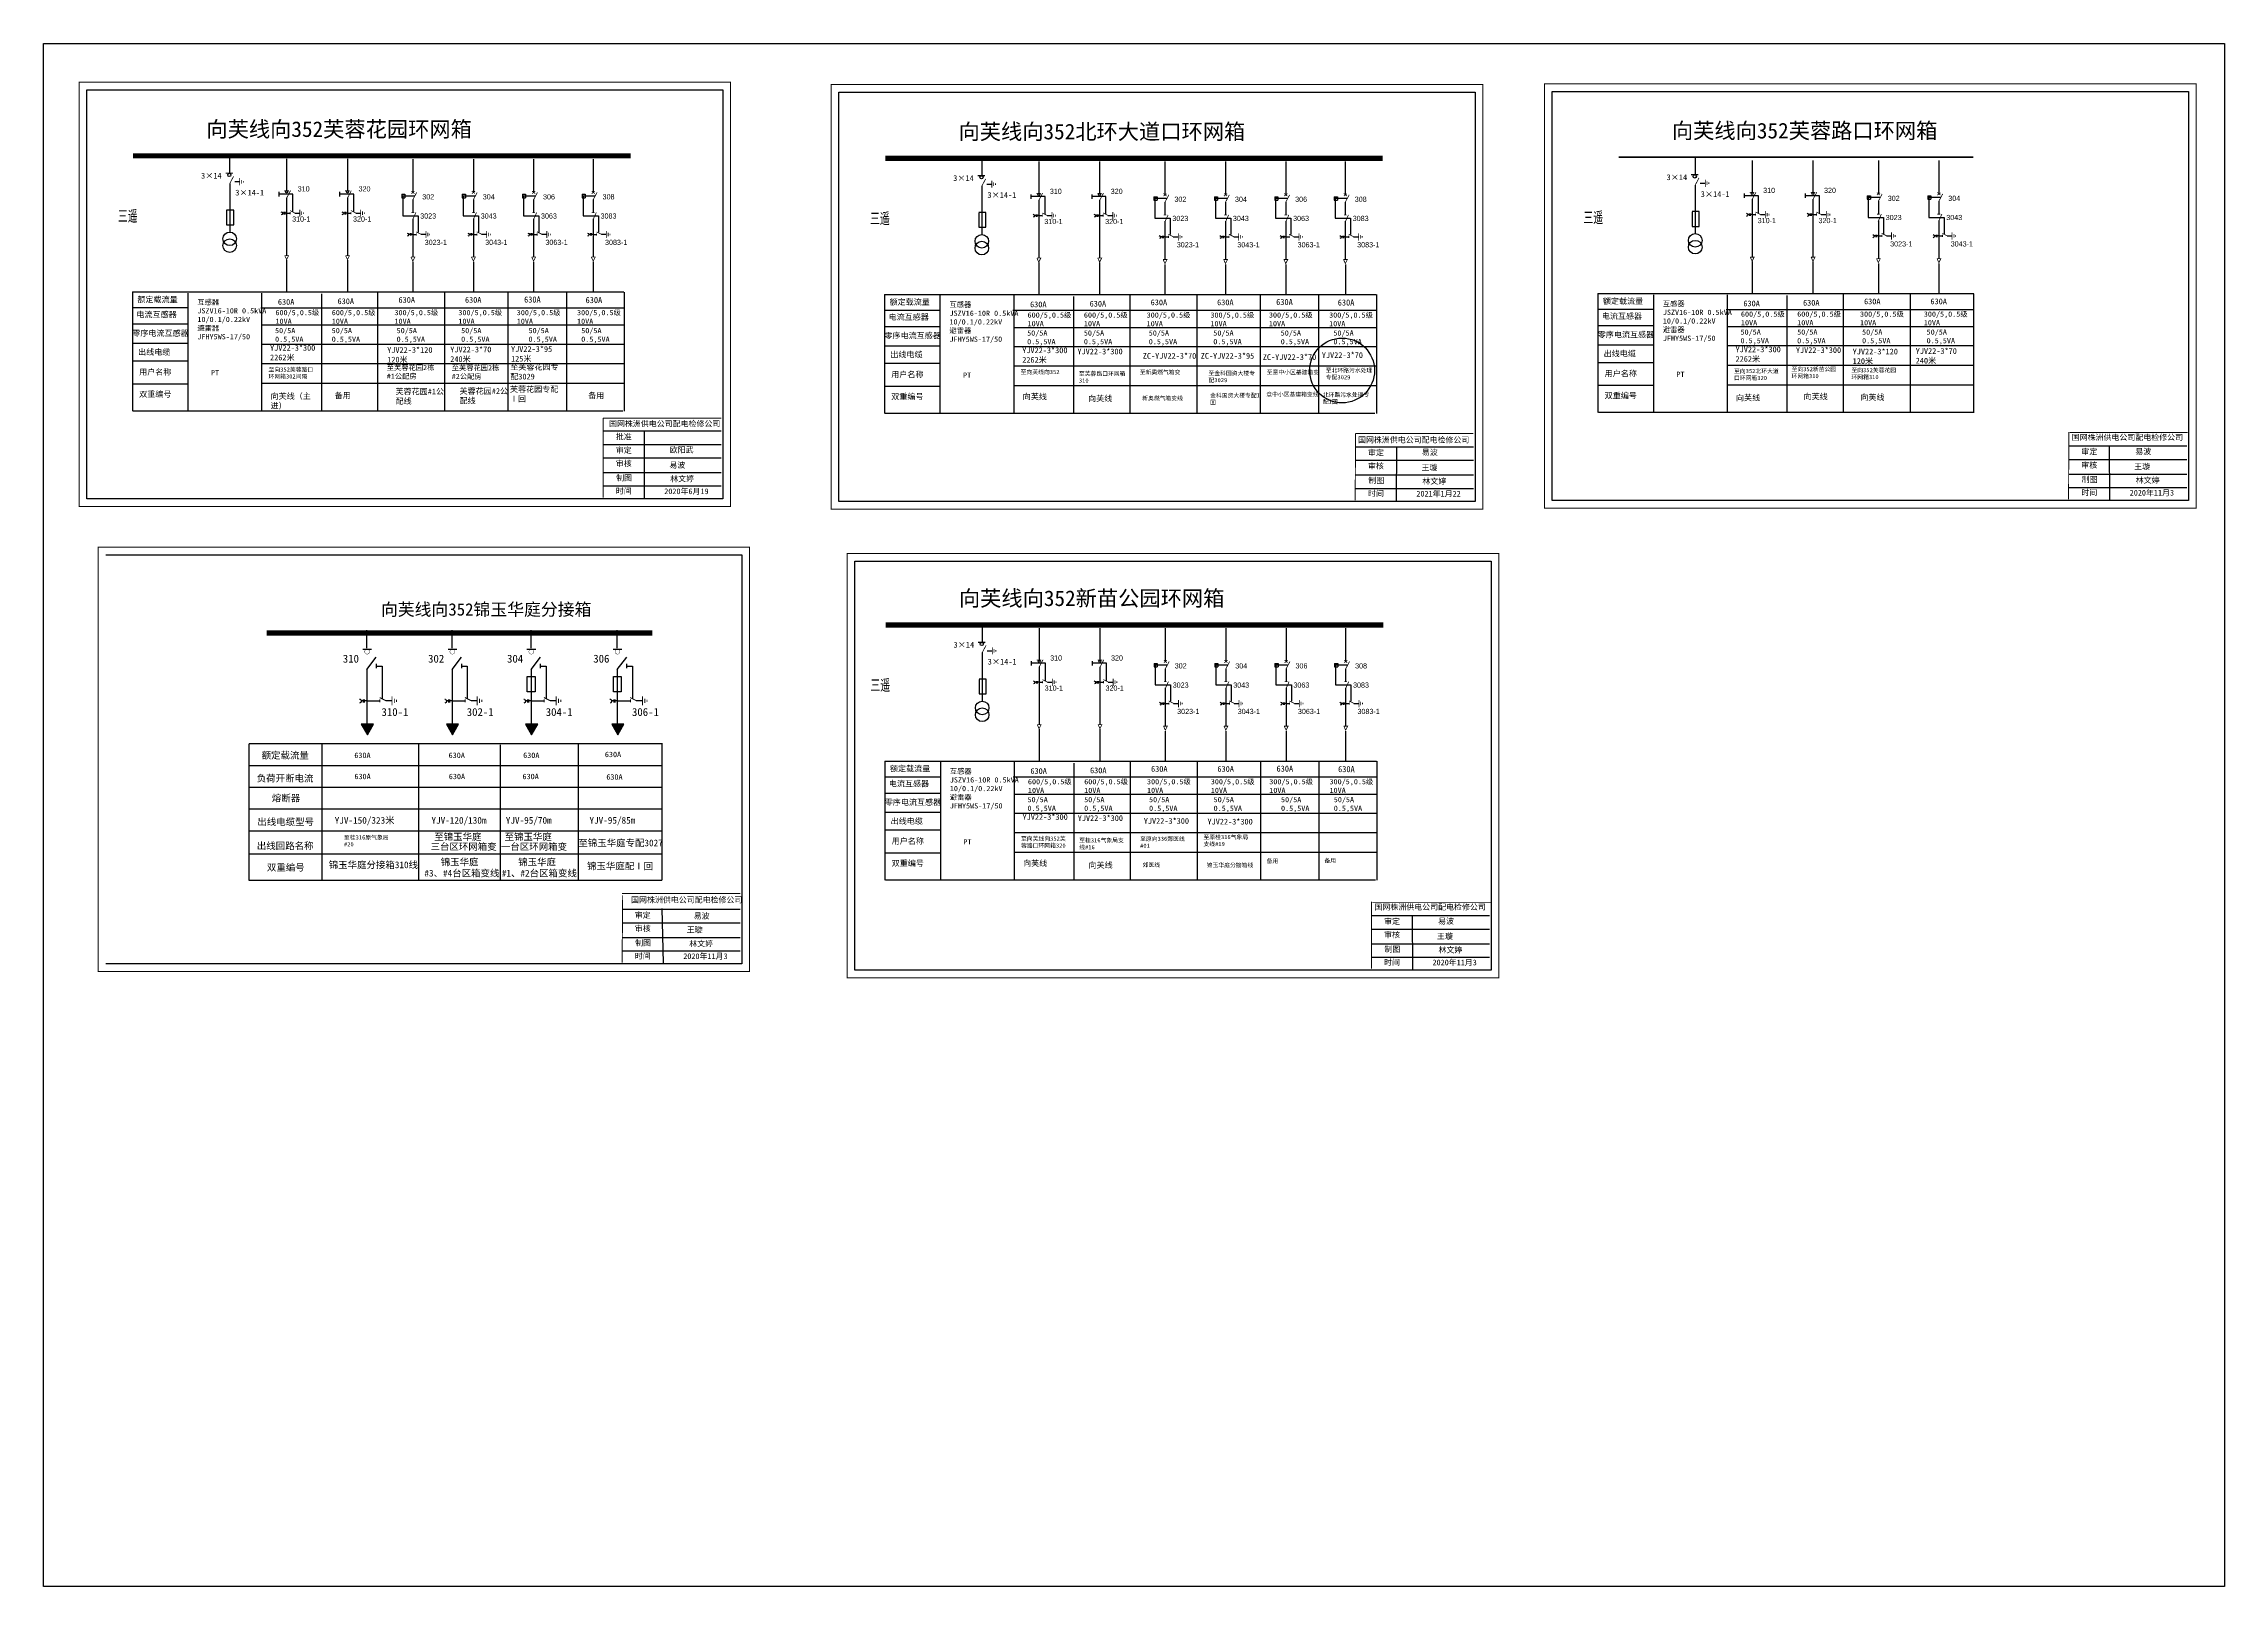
# Model space of a CAD drawing. Extents: x -706 to -286, y -185 to 112.
import ezdxf

# ---------------------------------------------------------------- set-up
doc = ezdxf.new("R2010")
doc.units = 0
doc.header["$LTSCALE"] = 0.774411
doc.linetypes.add('ACAD_ISO02W100', pattern=[15, 12, -3])
doc.linetypes.add('CENTER', pattern=[50.8, 31.75, -6.35, 6.35, -6.35])
doc.layers.get('0').update_dxf_attribs({"linetype": 'CONTINUOUS'})
for name, color, linetype in [('1', 7, 'CONTINUOUS'), ('2', 7, 'CONTINUOUS'), ('3', 7, 'CONTINUOUS')]:
    doc.layers.add(name, color=color, linetype=linetype)
doc.styles.add('HZ', font='simkai_0.ttf')
doc.styles.add('hztxt_txtstyle_0.00_0_0', font='simkai.ttf')
doc.styles.add('hztxt_txtstyle_1.80_0_0', font='', dxfattribs={"height": 1.8, "bigfont": 'hztxt.shx'})
doc.styles.add('hztxt_txtstyle_2.70_0_0', font='simkai.ttf', dxfattribs={"height": 2.7})
doc.styles.add('KaiTi_txtstyle_1.00_0_0', font='simkai.ttf', dxfattribs={"height": 1})
doc.styles.add('KaiTi_txtstyle_1.11_0_0', font='simkai.ttf', dxfattribs={"height": 1.109414})
doc.styles.add('SimSun_txtstyle_1.09_0_0', font='', dxfattribs={"height": 1.0944})
doc.styles.get("Standard").update_dxf_attribs({"font": '', "height": 2.5})
doc.styles.add('字体', font='', dxfattribs={"height": 2.5})
doc.styles.add('宋体', font='', dxfattribs={"width": 0.65})
doc.styles.add('宋体-方正超大字符集_txtstyle_1.00_0_0', font='SURSONG.TTF', dxfattribs={"height": 1})
doc.styles.get('hztxt_txtstyle_1.80_0_0').set_extended_font_data('hztxt')
doc.styles.get('SimSun_txtstyle_1.09_0_0').set_extended_font_data('SimSun')
doc.styles.get('Standard').set_extended_font_data('SimSun')
doc.styles.get('字体').set_extended_font_data('SimSun')
doc.styles.get('宋体').set_extended_font_data('SimSun')

# ---------------------------------------------------------------- blocks, each defined once
blk = doc.blocks.new('JD')
for points in [[(-2, 0.2), (-2, -0.2), (2, 0.2), (2, -0.2)], [(1, -1.2), (1, -0.8), (-1, -1.2), (-1, -0.8)], [(-0.5, -1.8), (-0.5, -2.2), (0.5, -1.8), (0.5, -2.2)]]:
    blk.add_trace(points)

msp = doc.modelspace()

# ---------------------------------------------------------------- hatches: boundary and pattern name
for points in [[(-643.46, -20.65), (-642.3, -18.63), (-644.63, -18.63)], [(-627.05, -20.65), (-625.88, -18.63), (-628.21, -18.63)], [(-611.83, -20.65), (-610.66, -18.63), (-613, -18.63)], [(-595.23, -20.65), (-594.06, -18.63), (-596.39, -18.63)]]:
    msp.add_hatch(color=256).paths.add_polyline_path(points)

# ---------------------------------------------------------------- linework, layer by layer
at = {"color": 0}
for p, q in [((-705.81, 112.39), (-285.81, 112.39)), ((-670, 90.78), (-670, 87.5)), ((-659.01, 90.18), (-659.01, 84.07)), ((-647.29, 90.18), (-647.29, 84.07)), ((-634.71, 90.15), (-634.71, 83.73)), ((-623.05, 90.15), (-623.05, 83.73)), ((-611.45, 90.15), (-611.45, 83.73)), ((-599.97, 90.15), (-599.97, 83.73)), ((-525.14, 90.32), (-525.14, 87.03)), ((-514.16, 89.71), (-514.16, 83.6)), ((-502.44, 89.71), (-502.44, 83.6)), ((-489.85, 89.68), (-489.85, 83.26)), ((-478.19, 89.68), (-478.19, 83.26)), ((-466.59, 89.68), (-466.59, 83.26)), ((-455.12, 89.68), (-455.12, 83.26)), ((-387.76, 90.49), (-387.76, 87.2)), ((-376.77, 89.89), (-376.77, 83.78)), ((-365.05, 89.89), (-365.05, 83.78)), ((-352.46, 89.86), (-352.46, 83.44)), ((-340.81, 89.86), (-340.81, 83.44)), ((-669.98, 85.46), (-669.98, 76.14)), ((-669, 85.83), (-668.06, 85.83)), ((-525.12, 84.99), (-525.12, 75.67)), ((-524.14, 85.36), (-523.2, 85.36)), ((-387.74, 85.17), (-387.74, 75.84)), ((-386.76, 85.54), (-385.82, 85.54)), ((-659.01, 82.71), (-659.01, 71.61)), ((-647.29, 82.71), (-647.29, 71.61)), ((-636.84, 83.39), (-636.24, 83.39)), ((-636.84, 83.39), (-636.84, 82.72)), ((-636.84, 82.72), (-636.24, 82.72)), ((-636.24, 83.39), (-636.24, 82.72)), ((-634.71, 82.37), (-634.71, 79.9)), ((-625.18, 83.39), (-624.58, 83.39)), ((-625.18, 83.39), (-625.18, 82.72)), ((-625.18, 82.72), (-624.58, 82.72)), ((-624.58, 83.39), (-624.58, 82.72)), ((-623.05, 82.37), (-623.05, 79.9)), ((-613.58, 83.39), (-612.98, 83.39)), ((-613.58, 83.39), (-613.58, 82.72)), ((-613.58, 82.72), (-612.98, 82.72)), ((-612.98, 83.39), (-612.98, 82.72)), ((-611.45, 82.37), (-611.45, 79.9)), ((-602.1, 83.39), (-601.51, 83.39)), ((-602.1, 83.39), (-602.1, 82.72)), ((-602.1, 82.72), (-601.51, 82.72)), ((-601.51, 83.39), (-601.51, 82.72)), ((-599.97, 82.37), (-599.97, 79.9)), ((-514.16, 82.24), (-514.16, 71.14)), ((-502.44, 82.24), (-502.44, 71.14)), ((-491.98, 82.92), (-491.38, 82.92)), ((-491.98, 82.92), (-491.98, 82.25)), ((-491.98, 82.25), (-491.38, 82.25)), ((-491.38, 82.92), (-491.38, 82.25)), ((-489.85, 81.9), (-489.85, 79.43)), ((-480.32, 82.92), (-479.72, 82.92)), ((-480.32, 82.92), (-480.32, 82.25)), ((-480.32, 82.25), (-479.72, 82.25)), ((-479.72, 82.92), (-479.72, 82.25)), ((-478.19, 81.9), (-478.19, 79.43)), ((-468.72, 82.92), (-468.13, 82.92)), ((-468.72, 82.92), (-468.72, 82.25)), ((-468.72, 82.25), (-468.13, 82.25)), ((-468.13, 82.92), (-468.13, 82.25)), ((-466.59, 81.9), (-466.59, 79.43)), ((-457.25, 82.92), (-456.65, 82.92)), ((-457.25, 82.92), (-457.25, 82.25)), ((-457.25, 82.25), (-456.65, 82.25)), ((-456.65, 82.92), (-456.65, 82.25)), ((-455.12, 81.9), (-455.12, 79.43)), ((-376.77, 82.42), (-376.77, 71.32)), ((-365.05, 82.42), (-365.05, 71.32)), ((-354.59, 83.09), (-354, 83.09)), ((-354.59, 83.09), (-354.59, 82.43)), ((-354.59, 82.43), (-354, 82.43)), ((-354, 83.09), (-354, 82.43)), ((-352.46, 82.08), (-352.46, 79.6)), ((-342.94, 83.09), (-342.34, 83.09)), ((-342.94, 83.09), (-342.94, 82.43)), ((-342.94, 82.43), (-342.34, 82.43)), ((-342.34, 83.09), (-342.34, 82.43)), ((-340.81, 82.08), (-340.81, 79.6)), ((-659.01, 79.76), (-658.32, 79.76)), ((-657.42, 79.78), (-656.48, 79.78)), ((-647.29, 79.76), (-646.6, 79.76)), ((-645.7, 79.78), (-644.76, 79.78)), ((-634.71, 78.66), (-634.71, 71.35)), ((-634.71, 75.66), (-634.02, 75.66)), ((-633.11, 75.68), (-632.17, 75.68)), ((-623.05, 78.66), (-623.05, 71.35)), ((-623.05, 75.66), (-622.36, 75.66)), ((-621.46, 75.68), (-620.51, 75.68)), ((-611.45, 78.66), (-611.45, 71.35)), ((-611.45, 75.66), (-610.76, 75.66)), ((-609.86, 75.68), (-608.92, 75.68)), ((-599.97, 78.66), (-599.97, 71.35)), ((-599.97, 75.66), (-599.28, 75.66)), ((-598.38, 75.68), (-597.44, 75.68)), ((-514.16, 79.29), (-513.46, 79.29)), ((-512.56, 79.31), (-511.62, 79.31)), ((-502.44, 79.29), (-501.75, 79.29)), ((-500.84, 79.31), (-499.9, 79.31)), ((-489.85, 78.19), (-489.85, 70.88)), ((-478.19, 78.19), (-478.19, 70.88)), ((-466.59, 78.19), (-466.59, 70.88)), ((-455.12, 78.19), (-455.12, 70.88)), ((-376.77, 79.47), (-376.08, 79.47)), ((-375.18, 79.49), (-374.24, 79.49)), ((-365.05, 79.47), (-364.36, 79.47)), ((-363.46, 79.49), (-362.52, 79.49)), ((-352.46, 78.37), (-352.46, 71.06)), ((-340.81, 78.37), (-340.81, 71.06)), ((-489.85, 75.19), (-489.16, 75.19)), ((-488.26, 75.21), (-487.32, 75.21)), ((-478.19, 75.19), (-477.5, 75.19)), ((-476.6, 75.21), (-475.66, 75.21)), ((-466.59, 75.19), (-465.9, 75.19)), ((-465, 75.21), (-464.06, 75.21)), ((-455.12, 75.19), (-454.43, 75.19)), ((-453.52, 75.21), (-452.58, 75.21)), ((-352.46, 75.37), (-351.77, 75.37)), ((-350.87, 75.38), (-349.93, 75.38)), ((-340.81, 75.37), (-340.11, 75.37)), ((-339.21, 75.38), (-338.27, 75.38)), ((-677.94, 61.51), (-688.64, 61.51)), ((-533.08, 61.04), (-543.79, 61.04)), ((-395.7, 61.21), (-406.4, 61.21)), ((-677.98, 58.36), (-688.68, 58.36)), ((-677.98, 54.64), (-688.68, 54.64)), ((-533.12, 57.89), (-543.83, 57.89)), ((-395.74, 58.07), (-406.44, 58.07)), ((-678.02, 51.25), (-688.72, 51.25)), ((-533.16, 50.78), (-543.87, 50.78)), ((-533.12, 54.17), (-543.83, 54.17)), ((-395.78, 50.96), (-406.48, 50.96)), ((-395.74, 54.35), (-406.44, 54.35)), ((-677.98, 46.84), (-688.68, 46.84)), ((-533.12, 46.37), (-543.83, 46.37)), ((-395.74, 46.55), (-406.44, 46.55)), ((-525.07, 0.48), (-525.07, -2.81)), ((-514.09, -0.13), (-514.09, -6.24)), ((-502.37, -0.13), (-502.37, -6.24)), ((-489.78, -0.16), (-489.78, -6.58)), ((-478.13, -0.16), (-478.13, -6.58)), ((-466.53, -0.16), (-466.53, -6.58)), ((-455.05, -0.16), (-455.05, -6.58)), ((-525.06, -4.85), (-525.06, -14.17)), ((-524.08, -4.48), (-523.14, -4.48)), ((-514.09, -7.6), (-514.09, -18.7)), ((-502.37, -7.6), (-502.37, -18.7)), ((-491.91, -6.92), (-491.32, -6.92)), ((-491.91, -6.92), (-491.91, -7.59)), ((-491.91, -7.59), (-491.32, -7.59)), ((-491.32, -6.92), (-491.32, -7.59)), ((-489.78, -7.94), (-489.78, -10.41)), ((-480.26, -6.92), (-479.66, -6.92)), ((-480.26, -6.92), (-480.26, -7.59)), ((-480.26, -7.59), (-479.66, -7.59)), ((-479.66, -6.92), (-479.66, -7.59)), ((-478.13, -7.94), (-478.13, -10.41)), ((-468.66, -6.92), (-468.06, -6.92)), ((-468.66, -6.92), (-468.66, -7.59)), ((-468.66, -7.59), (-468.06, -7.59)), ((-468.06, -6.92), (-468.06, -7.59)), ((-466.53, -7.94), (-466.53, -10.41)), ((-457.18, -6.92), (-456.58, -6.92)), ((-457.18, -6.92), (-457.18, -7.59)), ((-457.18, -7.59), (-456.58, -7.59)), ((-456.58, -6.92), (-456.58, -7.59)), ((-455.05, -7.94), (-455.05, -10.41)), ((-514.09, -10.55), (-513.4, -10.55)), ((-512.5, -10.53), (-511.56, -10.53)), ((-502.37, -10.55), (-501.68, -10.55)), ((-500.78, -10.53), (-499.84, -10.53)), ((-489.78, -11.65), (-489.78, -18.96)), ((-478.13, -11.65), (-478.13, -18.96)), ((-466.53, -11.65), (-466.53, -18.96)), ((-455.05, -11.65), (-455.05, -18.96)), ((-489.78, -14.65), (-489.09, -14.65)), ((-488.19, -14.63), (-487.25, -14.63)), ((-478.13, -14.65), (-477.43, -14.65)), ((-476.53, -14.63), (-475.59, -14.63)), ((-466.53, -14.65), (-465.84, -14.65)), ((-464.93, -14.63), (-463.99, -14.63)), ((-455.05, -14.65), (-454.36, -14.65)), ((-453.46, -14.63), (-452.52, -14.63)), ((-533.02, -28.8), (-543.72, -28.8)), ((-533.06, -31.95), (-543.76, -31.95)), ((-533.06, -35.66), (-543.76, -35.66)), ((-533.1, -39.06), (-543.8, -39.06)), ((-533.06, -43.46), (-543.76, -43.46))]:
    msp.add_line(p, q, dxfattribs=at)
for p, q in [((-705.81, -184.61), (-705.81, 112.39)), ((-285.81, 112.39), (-285.81, -184.61)), ((-643.58, -4.01), (-643.58, -0.55)), ((-627.16, -4.01), (-627.16, -0.55)), ((-611.94, -4.01), (-611.94, -0.55)), ((-595.34, -4.01), (-595.34, -0.55)), ((-644.35, -4.2), (-642.66, -4.2)), ((-643.55, -8.1), (-643.55, -19.56)), ((-641.78, -6.98), (-641.78, -7.86)), ((-641.76, -7.43), (-640.64, -7.43)), ((-640.64, -7.43), (-640.64, -13.73)), ((-627.93, -4.2), (-626.25, -4.2)), ((-627.13, -8.1), (-627.13, -19.56)), ((-625.36, -6.98), (-625.36, -7.86)), ((-625.34, -7.43), (-624.22, -7.43)), ((-624.22, -7.43), (-624.22, -13.73)), ((-612.72, -4.2), (-611.03, -4.2)), ((-611.92, -8.1), (-611.92, -19.56)), ((-610.15, -6.98), (-610.15, -7.86)), ((-610.13, -7.43), (-609, -7.43)), ((-609, -7.43), (-609, -13.73)), ((-596.12, -4.2), (-594.43, -4.2)), ((-595.32, -8.1), (-595.32, -19.56)), ((-593.54, -6.98), (-593.54, -7.86)), ((-593.52, -7.43), (-592.4, -7.43)), ((-592.4, -7.43), (-592.4, -13.73)), ((-643.62, -14.13), (-641.05, -14.13)), ((-639.91, -14.1), (-638.73, -14.1)), ((-627.2, -14.13), (-624.63, -14.13)), ((-623.49, -14.1), (-622.31, -14.1)), ((-611.98, -14.13), (-609.41, -14.13)), ((-608.28, -14.1), (-607.1, -14.1)), ((-595.38, -14.13), (-592.81, -14.13)), ((-591.67, -14.1), (-590.49, -14.1)), ((-666.26, -22.38), (-666.26, -48.67)), ((-652.24, -22.38), (-652.24, -48.67)), ((-633.63, -22.38), (-633.63, -48.67)), ((-617.86, -22.61), (-617.86, -48.67)), ((-602.88, -22.39), (-602.88, -48.67)), ((-586.74, -22.39), (-586.74, -48.67)), ((-285.81, -184.61), (-705.81, -184.61))]:
    msp.add_line(p, q)
at = {"linetype": 'Continuous', "lineweight": 80}
msp.add_line((-402.45, 90.53), (-334.2, 90.53), dxfattribs=at)
at = {"color": 0, "linetype": 'ACAD_ISO02W100'}
for p, q in [((-634.41, 83.04), (-636.65, 83.04)), ((-636.65, 83.04), (-636.65, 79.23)), ((-622.75, 83.04), (-624.99, 83.04)), ((-624.99, 83.04), (-624.99, 79.23)), ((-611.15, 83.04), (-613.39, 83.04)), ((-613.39, 83.04), (-613.39, 79.23)), ((-599.67, 83.04), (-601.91, 83.04)), ((-601.91, 83.04), (-601.91, 79.23)), ((-489.55, 82.57), (-491.79, 82.57)), ((-491.79, 82.57), (-491.79, 78.76)), ((-477.89, 82.57), (-480.13, 82.57)), ((-480.13, 82.57), (-480.13, 78.76)), ((-466.29, 82.57), (-468.53, 82.57)), ((-468.53, 82.57), (-468.53, 78.76)), ((-454.82, 82.57), (-457.06, 82.57)), ((-457.06, 82.57), (-457.06, 78.76)), ((-352.16, 82.75), (-354.4, 82.75)), ((-354.4, 82.75), (-354.4, 78.94)), ((-340.51, 82.75), (-342.75, 82.75)), ((-342.75, 82.75), (-342.75, 78.94)), ((-636.65, 79.23), (-633.69, 79.23)), ((-633.69, 79.23), (-633.69, 76.09)), ((-624.99, 79.23), (-622.03, 79.23)), ((-622.03, 79.23), (-622.03, 76.09)), ((-613.39, 79.23), (-610.44, 79.23)), ((-610.44, 79.23), (-610.44, 76.09)), ((-601.91, 79.23), (-598.96, 79.23)), ((-598.96, 79.23), (-598.96, 76.09)), ((-491.79, 78.76), (-488.84, 78.76)), ((-488.84, 78.76), (-488.84, 75.62)), ((-480.13, 78.76), (-477.18, 78.76)), ((-477.18, 78.76), (-477.18, 75.62)), ((-468.53, 78.76), (-465.58, 78.76)), ((-465.58, 78.76), (-465.58, 75.62)), ((-457.06, 78.76), (-454.1, 78.76)), ((-454.1, 78.76), (-454.1, 75.62)), ((-354.4, 78.94), (-351.45, 78.94)), ((-351.45, 78.94), (-351.45, 75.79)), ((-342.75, 78.94), (-339.79, 78.94)), ((-339.79, 78.94), (-339.79, 75.79)), ((-489.48, -7.27), (-491.72, -7.27)), ((-491.72, -7.27), (-491.72, -11.08)), ((-477.83, -7.27), (-480.07, -7.27)), ((-480.07, -7.27), (-480.07, -11.08)), ((-466.23, -7.27), (-468.47, -7.27)), ((-468.47, -7.27), (-468.47, -11.08)), ((-454.75, -7.27), (-456.99, -7.27)), ((-456.99, -7.27), (-456.99, -11.08)), ((-491.72, -11.08), (-488.77, -11.08)), ((-488.77, -11.08), (-488.77, -14.22)), ((-480.07, -11.08), (-477.11, -11.08)), ((-477.11, -11.08), (-477.11, -14.22)), ((-468.47, -11.08), (-465.51, -11.08)), ((-465.51, -11.08), (-465.51, -14.22)), ((-456.99, -11.08), (-454.04, -11.08)), ((-454.04, -11.08), (-454.04, -14.22))]:
    msp.add_line(p, q, dxfattribs=at)
at = {"color": 0, "linetype": 'CENTER'}
for p, q in [((-659.01, 70.71), (-659.01, 64.57)), ((-647.29, 70.71), (-647.29, 64.57)), ((-634.7, 70.37), (-634.7, 64.61)), ((-623.04, 70.37), (-623.04, 64.61)), ((-611.45, 70.37), (-611.45, 64.61)), ((-599.97, 70.37), (-599.97, 64.61)), ((-514.15, 70.24), (-514.15, 64.1)), ((-502.43, 70.24), (-502.43, 64.1)), ((-489.85, 69.9), (-489.85, 64.14)), ((-478.19, 69.9), (-478.19, 64.14)), ((-466.59, 69.9), (-466.59, 64.14)), ((-455.11, 69.9), (-455.11, 64.14)), ((-376.77, 70.42), (-376.77, 64.28)), ((-365.05, 70.42), (-365.05, 64.28)), ((-352.46, 70.08), (-352.46, 64.31)), ((-340.8, 70.08), (-340.8, 64.31)), ((-514.09, -19.6), (-514.09, -25.73)), ((-502.37, -19.6), (-502.37, -25.73)), ((-489.78, -19.94), (-489.78, -25.7)), ((-478.12, -19.94), (-478.12, -25.7)), ((-466.52, -19.94), (-466.52, -25.7)), ((-455.05, -19.94), (-455.05, -25.7))]:
    msp.add_line(p, q, dxfattribs=at)
at = {"color": 0, "linetype": 'Continuous'}
for p, q in [((-688.71, 64.59), (-594.04, 64.59)), ((-688.66, 41.64), (-688.66, 64.59)), ((-678.04, 64.34), (-678.04, 41.65)), ((-663.83, 64.34), (-663.83, 41.65)), ((-652.31, 64.19), (-652.31, 41.66)), ((-641.48, 64.54), (-641.48, 41.65)), ((-628.59, 64.54), (-628.59, 41.65)), ((-616.39, 64.53), (-616.39, 41.63)), ((-605.12, 64.45), (-605.12, 41.56)), ((-593.99, 64.57), (-593.99, 41.63)), ((-543.85, 64.12), (-449.19, 64.12)), ((-543.81, 41.18), (-543.81, 64.12)), ((-533.18, 63.87), (-533.18, 41.18)), ((-518.97, 63.87), (-518.97, 41.18)), ((-507.45, 63.72), (-507.45, 41.19)), ((-496.63, 64.08), (-496.63, 41.18)), ((-483.73, 64.08), (-483.73, 41.18)), ((-471.53, 64.06), (-471.53, 41.16)), ((-460.26, 63.98), (-460.26, 41.09)), ((-449.13, 64.1), (-449.13, 41.16)), ((-406.46, 64.3), (-334.09, 64.3)), ((-406.42, 41.35), (-406.42, 64.3)), ((-395.79, 64.05), (-395.79, 41.36)), ((-381.58, 64.05), (-381.58, 41.36)), ((-370.07, 63.9), (-370.07, 41.37)), ((-359.24, 64.25), (-359.24, 41.36)), ((-346.35, 64.25), (-346.35, 41.36)), ((-334.15, 64.24), (-334.15, 41.34)), ((-664, 61.52), (-594.01, 61.52)), ((-519.14, 61.05), (-449.15, 61.05)), ((-381.76, 61.23), (-334.02, 61.23)), ((-663.83, 58.23), (-593.99, 58.23)), ((-518.97, 57.76), (-449.13, 57.76)), ((-381.58, 57.94), (-334.25, 57.94)), ((-663.83, 54.55), (-594.1, 54.55)), ((-663.83, 50.82), (-593.91, 50.82)), ((-518.97, 54.08), (-449.25, 54.08)), ((-381.58, 54.25), (-334.19, 54.25)), ((-381.58, 50.52), (-334.02, 50.52)), ((-663.83, 47.02), (-594.01, 47.02)), ((-518.97, 50.35), (-449.06, 50.35)), ((-518.97, 46.55), (-449.15, 46.55)), ((-381.58, 46.73), (-334.14, 46.73)), ((-594.25, 41.64), (-688.59, 41.64)), ((-598.05, 37.84), (-575.3, 37.84)), ((-590.16, 37.84), (-590.16, 24.9)), ((-449.4, 41.18), (-543.73, 41.18)), ((-334.08, 41.35), (-406.35, 41.35)), ((-598.05, 35.24), (-575.3, 35.24)), ((-453.19, 34.77), (-430.44, 34.77)), ((-445.27, 34.77), (-445.3, 24.43)), ((-315.81, 34.95), (-293.06, 34.95)), ((-307.99, 34.89), (-307.91, 24.61)), ((-598.05, 32.65), (-575.3, 32.65)), ((-598.05, 29.82), (-575.3, 29.82)), ((-453.19, 32.18), (-430.44, 32.18)), ((-315.81, 32.36), (-293.06, 32.36)), ((-315.81, 29.53), (-293.06, 29.53)), ((-598.05, 27.23), (-575.3, 27.23)), ((-453.19, 29.35), (-430.44, 29.35)), ((-453.19, 26.76), (-430.44, 26.76)), ((-315.81, 26.94), (-293.06, 26.94)), ((-543.78, -25.72), (-449.12, -25.72)), ((-543.74, -48.66), (-543.74, -25.72)), ((-533.11, -25.97), (-533.11, -48.66)), ((-519.08, -28.78), (-449.09, -28.78)), ((-518.9, -25.97), (-518.9, -48.66)), ((-507.39, -26.12), (-507.39, -48.65)), ((-496.56, -25.76), (-496.56, -48.66)), ((-483.67, -25.76), (-483.67, -48.66)), ((-471.47, -25.78), (-471.47, -48.67)), ((-460.2, -25.86), (-460.2, -48.75)), ((-449.06, -25.74), (-449.06, -48.68)), ((-518.9, -32.08), (-449.06, -32.08)), ((-518.9, -35.76), (-449.18, -35.76)), ((-518.9, -39.49), (-448.99, -39.49)), ((-518.9, -43.29), (-449.09, -43.29)), ((-449.33, -48.66), (-543.67, -48.66)), ((-594.39, -54.27), (-571.64, -54.27)), ((-586.73, -54.1), (-586.49, -64.61)), ((-594.39, -56.86), (-571.64, -56.86)), ((-450.09, -55.47), (-427.34, -55.47)), ((-450.09, -58.06), (-427.34, -58.06)), ((-442.27, -55.53), (-442.19, -65.81)), ((-594.39, -59.69), (-571.64, -59.69)), ((-594.39, -62.28), (-571.64, -62.28)), ((-450.09, -60.89), (-427.34, -60.89)), ((-450.09, -63.48), (-427.34, -63.48))]:
    msp.add_line(p, q, dxfattribs=at)
at = {"linetype": 'Continuous'}
for p, q in [((-666.2, -22.37), (-586.62, -22.37)), ((-666.26, -26.56), (-651.33, -26.56)), ((-651.33, -26.56), (-586.74, -26.56)), ((-666.26, -30.74), (-639.75, -30.74)), ((-639.93, -30.74), (-586.74, -30.74)), ((-666.26, -34.92), (-586.74, -34.92)), ((-666.26, -39.15), (-586.74, -39.15)), ((-666.26, -43.61), (-586.74, -43.61)), ((-666.26, -48.67), (-586.74, -48.67))]:
    msp.add_line(p, q, dxfattribs=at)
at = {"color": 0, "linetype": 'Continuous', "const_width": 0.182}
for points in [[(-698.99, 104.97), (-573.51, 104.97), (-573.51, 23.26), (-698.99, 23.26)], [(-554.14, 104.5), (-428.65, 104.5), (-428.65, 22.79), (-554.14, 22.79)], [(-416.75, 104.67), (-291.27, 104.67), (-291.27, 22.97), (-416.75, 22.97)], [(-695.33, 15.45), (-569.85, 15.45), (-569.85, -66.25), (-695.33, -66.25)], [(-551.03, 14.25), (-425.55, 14.25), (-425.55, -67.45), (-551.03, -67.45)]]:
    msp.add_lwpolyline(points, close=True, dxfattribs=at)
at = {"color": 0, "linetype": 'Continuous'}
for points in [[(-697.52, 103.49), (-574.99, 103.49), (-574.99, 24.74), (-697.52, 24.74)], [(-552.66, 103.02), (-430.13, 103.02), (-430.13, 24.27), (-552.66, 24.27)], [(-415.27, 103.2), (-292.74, 103.2), (-292.74, 24.45), (-415.27, 24.45)], [(-549.55, 12.78), (-427.02, 12.78), (-427.02, -65.97), (-549.55, -65.97)]]:
    msp.add_lwpolyline(points, close=True, dxfattribs=at)
at = {"color": 0}
for points, const_width in [([(-688.59, 90.78), (-592.74, 90.78)], 0.998), ([(-543.73, 90.32), (-447.89, 90.32)], 0.998), ([(-670.75, 87.45), (-669.35, 87.45)], 0.238), ([(-669.98, 85.42), (-669.23, 86.84)], 0.15), ([(-659.45, 84.05), (-658.57, 84.05)], 0.15), ([(-659.01, 82.67), (-658.26, 84.09)], 0.15), ([(-647.74, 84.05), (-646.85, 84.05)], 0.15), ([(-647.29, 82.67), (-646.55, 84.09)], 0.15), ([(-634.99, 83.51), (-634.38, 83.97)], 0.15), ([(-634.99, 84.01), (-634.4, 83.52)], 0.15), ([(-623.33, 83.51), (-622.73, 83.97)], 0.15), ([(-623.33, 84.01), (-622.74, 83.52)], 0.15), ([(-611.73, 84.01), (-611.14, 83.52)], 0.15), ([(-611.74, 83.51), (-611.13, 83.97)], 0.15), ([(-600.25, 84.01), (-599.67, 83.52)], 0.15), ([(-600.26, 83.51), (-599.65, 83.97)], 0.15), ([(-525.89, 86.98), (-524.49, 86.98)], 0.238), ([(-525.12, 84.95), (-524.38, 86.37)], 0.15), ([(-388.51, 87.16), (-387.11, 87.16)], 0.238), ([(-387.74, 85.13), (-386.99, 86.55)], 0.15), ([(-658.36, 80.26), (-657.36, 79.76)], 0.15), ([(-658.32, 79.99), (-658.32, 79.53)], 0.15), ([(-646.64, 80.26), (-645.64, 79.76)], 0.15), ([(-646.6, 79.99), (-646.6, 79.53)], 0.15), ([(-634.98, 79.86), (-634.42, 79.86)], 0.15), ([(-634.74, 78.47), (-634.11, 79.89)], 0.15), ([(-634.71, 82.33), (-633.96, 83.75)], 0.15), ([(-623.32, 79.86), (-622.76, 79.86)], 0.15), ([(-623.08, 78.47), (-622.45, 79.89)], 0.15), ([(-623.05, 82.33), (-622.3, 83.75)], 0.15), ([(-611.72, 79.86), (-611.16, 79.86)], 0.15), ([(-611.48, 78.47), (-610.85, 79.89)], 0.15), ([(-611.45, 82.33), (-610.7, 83.75)], 0.15), ([(-600.24, 79.86), (-599.69, 79.86)], 0.15), ([(-600, 78.47), (-599.37, 79.89)], 0.15), ([(-599.97, 82.33), (-599.23, 83.75)], 0.15), ([(-514.6, 83.58), (-513.71, 83.58)], 0.15), ([(-514.16, 82.2), (-513.41, 83.62)], 0.15), ([(-513.5, 79.79), (-512.5, 79.29)], 0.15), ([(-502.88, 83.58), (-502, 83.58)], 0.15), ([(-502.44, 82.2), (-501.69, 83.62)], 0.15), ([(-501.78, 79.79), (-500.79, 79.29)], 0.15), ([(-490.13, 83.04), (-489.53, 83.5)], 0.15), ([(-490.13, 83.54), (-489.54, 83.05)], 0.15), ([(-489.85, 81.86), (-489.1, 83.28)], 0.15), ([(-478.47, 83.54), (-477.88, 83.05)], 0.15), ([(-478.48, 83.04), (-477.87, 83.5)], 0.15), ([(-478.19, 81.86), (-477.44, 83.28)], 0.15), ([(-466.87, 83.54), (-466.29, 83.05)], 0.15), ([(-466.88, 83.04), (-466.27, 83.5)], 0.15), ([(-466.59, 81.86), (-465.84, 83.28)], 0.15), ([(-455.4, 83.04), (-454.79, 83.5)], 0.15), ([(-455.4, 83.54), (-454.81, 83.05)], 0.15), ([(-455.12, 81.86), (-454.37, 83.28)], 0.15), ([(-377.21, 83.76), (-376.33, 83.76)], 0.15), ([(-376.77, 82.38), (-376.02, 83.8)], 0.15), ([(-376.12, 79.97), (-375.12, 79.47)], 0.15), ([(-365.49, 83.76), (-364.61, 83.76)], 0.15), ([(-365.05, 82.38), (-364.3, 83.8)], 0.15), ([(-364.4, 79.97), (-363.4, 79.47)], 0.15), ([(-352.74, 83.72), (-352.16, 83.23)], 0.15), ([(-352.75, 83.22), (-352.14, 83.67)], 0.15), ([(-352.46, 82.04), (-351.72, 83.46)], 0.15), ([(-341.09, 83.22), (-340.48, 83.67)], 0.15), ([(-341.09, 83.72), (-340.5, 83.23)], 0.15), ([(-340.81, 82.04), (-340.06, 83.46)], 0.15), ([(-634.05, 76.16), (-633.06, 75.66)], 0.15), ([(-634.02, 75.89), (-634.02, 75.43)], 0.15), ([(-622.4, 76.16), (-621.4, 75.66)], 0.15), ([(-622.36, 75.89), (-622.36, 75.43)], 0.15), ([(-610.8, 76.16), (-609.8, 75.66)], 0.15), ([(-610.76, 75.89), (-610.76, 75.43)], 0.15), ([(-599.32, 76.16), (-598.32, 75.66)], 0.15), ([(-599.28, 75.89), (-599.28, 75.43)], 0.15), ([(-513.46, 79.52), (-513.46, 79.06)], 0.15), ([(-501.75, 79.52), (-501.75, 79.06)], 0.15), ([(-490.12, 79.39), (-489.56, 79.39)], 0.15), ([(-489.88, 78.01), (-489.25, 79.42)], 0.15), ([(-489.2, 75.69), (-488.2, 75.19)], 0.15), ([(-478.46, 79.39), (-477.91, 79.39)], 0.15), ([(-478.22, 78.01), (-477.59, 79.42)], 0.15), ([(-477.54, 75.69), (-476.54, 75.19)], 0.15), ([(-466.86, 79.39), (-466.31, 79.39)], 0.15), ([(-466.62, 78.01), (-465.99, 79.42)], 0.15), ([(-465.94, 75.69), (-464.94, 75.19)], 0.15), ([(-455.39, 79.39), (-454.83, 79.39)], 0.15), ([(-455.15, 78.01), (-454.52, 79.42)], 0.15), ([(-454.46, 75.69), (-453.47, 75.19)], 0.15), ([(-376.08, 79.7), (-376.08, 79.24)], 0.15), ([(-364.36, 79.7), (-364.36, 79.24)], 0.15), ([(-352.73, 79.56), (-352.18, 79.56)], 0.15), ([(-352.49, 78.18), (-351.87, 79.6)], 0.15), ([(-351.81, 75.86), (-350.81, 75.37)], 0.15), ([(-351.77, 75.6), (-351.77, 75.14)], 0.15), ([(-341.07, 79.56), (-340.52, 79.56)], 0.15), ([(-340.84, 78.18), (-340.21, 79.6)], 0.15), ([(-340.15, 75.86), (-339.15, 75.37)], 0.15), ([(-340.11, 75.6), (-340.11, 75.14)], 0.15), ([(-659.38, 71.59), (-658.62, 71.59), (-659.01, 70.81), (-659.37, 71.6)], 0.15), ([(-647.66, 71.59), (-646.9, 71.59), (-647.29, 70.81), (-647.65, 71.6)], 0.15), ([(-489.16, 75.42), (-489.16, 74.96)], 0.15), ([(-477.5, 75.42), (-477.5, 74.96)], 0.15), ([(-465.9, 75.42), (-465.9, 74.96)], 0.15), ([(-454.43, 75.42), (-454.43, 74.96)], 0.15), ([(-635.07, 71.31), (-634.31, 71.31), (-634.7, 70.53), (-635.07, 71.32)], 0.15), ([(-623.42, 71.31), (-622.65, 71.31), (-623.04, 70.53), (-623.41, 71.32)], 0.15), ([(-611.82, 71.31), (-611.06, 71.31), (-611.45, 70.53), (-611.81, 71.32)], 0.15), ([(-600.34, 71.31), (-599.58, 71.31), (-599.97, 70.53), (-600.33, 71.32)], 0.15), ([(-514.52, 71.12), (-513.76, 71.12), (-514.15, 70.34), (-514.52, 71.13)], 0.15), ([(-502.81, 71.12), (-502.04, 71.12), (-502.43, 70.34), (-502.8, 71.13)], 0.15), ([(-490.22, 70.84), (-489.46, 70.84), (-489.85, 70.06), (-490.21, 70.85)], 0.15), ([(-478.56, 70.84), (-477.8, 70.84), (-478.19, 70.06), (-478.55, 70.85)], 0.15), ([(-466.96, 70.84), (-466.2, 70.84), (-466.59, 70.06), (-466.95, 70.85)], 0.15), ([(-455.48, 70.84), (-454.72, 70.84), (-455.11, 70.06), (-455.48, 70.85)], 0.15), ([(-377.14, 71.29), (-376.38, 71.29), (-376.77, 70.52), (-377.13, 71.31)], 0.15), ([(-365.42, 71.29), (-364.66, 71.29), (-365.05, 70.52), (-365.41, 71.31)], 0.15), ([(-352.83, 71.01), (-352.07, 71.01), (-352.46, 70.24), (-352.82, 71.03)], 0.15), ([(-341.17, 71.01), (-340.41, 71.01), (-340.8, 70.24), (-341.17, 71.03)], 0.15), ([(-543.67, 0.48), (-447.82, 0.48)], 0.998), ([(-525.83, -2.86), (-524.42, -2.86)], 0.238), ([(-525.06, -4.88), (-524.31, -3.46)], 0.15), ([(-514.53, -6.26), (-513.65, -6.26)], 0.15), ([(-514.09, -7.64), (-513.34, -6.22)], 0.15), ([(-502.81, -6.26), (-501.93, -6.26)], 0.15), ([(-502.37, -7.64), (-501.62, -6.22)], 0.15), ([(-490.06, -6.3), (-489.48, -6.79)], 0.15), ([(-490.07, -6.8), (-489.46, -6.34)], 0.15), ([(-489.78, -7.98), (-489.03, -6.56)], 0.15), ([(-478.41, -6.8), (-477.8, -6.34)], 0.15), ([(-478.41, -6.3), (-477.82, -6.79)], 0.15), ([(-478.13, -7.98), (-477.38, -6.56)], 0.15), ([(-466.81, -6.8), (-466.2, -6.34)], 0.15), ([(-466.81, -6.3), (-466.22, -6.79)], 0.15), ([(-466.53, -7.98), (-465.78, -6.56)], 0.15), ([(-455.33, -6.3), (-454.74, -6.79)], 0.15), ([(-455.34, -6.8), (-454.73, -6.34)], 0.15), ([(-455.05, -7.98), (-454.3, -6.56)], 0.15), ([(-513.44, -10.05), (-512.44, -10.55)], 0.15), ([(-513.4, -10.32), (-513.4, -10.78)], 0.15), ([(-501.72, -10.05), (-500.72, -10.55)], 0.15), ([(-501.68, -10.32), (-501.68, -10.78)], 0.15), ([(-490.05, -10.45), (-489.5, -10.45)], 0.15), ([(-489.81, -11.83), (-489.18, -10.42)], 0.15), ([(-478.39, -10.45), (-477.84, -10.45)], 0.15), ([(-478.16, -11.83), (-477.53, -10.42)], 0.15), ([(-466.8, -10.45), (-466.24, -10.45)], 0.15), ([(-466.56, -11.83), (-465.93, -10.42)], 0.15), ([(-455.32, -10.45), (-454.76, -10.45)], 0.15), ([(-455.08, -11.83), (-454.45, -10.42)], 0.15), ([(-489.13, -14.15), (-488.13, -14.65)], 0.15), ([(-489.09, -14.42), (-489.09, -14.88)], 0.15), ([(-477.47, -14.15), (-476.47, -14.65)], 0.15), ([(-477.43, -14.42), (-477.43, -14.88)], 0.15), ([(-465.87, -14.15), (-464.88, -14.65)], 0.15), ([(-465.84, -14.42), (-465.84, -14.88)], 0.15), ([(-454.4, -14.15), (-453.4, -14.65)], 0.15), ([(-454.36, -14.42), (-454.36, -14.88)], 0.15), ([(-514.46, -18.72), (-513.7, -18.72), (-514.09, -19.49), (-514.45, -18.71)], 0.15), ([(-502.74, -18.72), (-501.98, -18.72), (-502.37, -19.49), (-502.73, -18.71)], 0.15), ([(-490.15, -19), (-489.39, -19), (-489.78, -19.77), (-490.14, -18.99)], 0.15), ([(-478.49, -19), (-477.73, -19), (-478.12, -19.77), (-478.48, -18.99)], 0.15), ([(-466.9, -19), (-466.13, -19), (-466.52, -19.77), (-466.89, -18.99)], 0.15), ([(-455.42, -19), (-454.66, -19), (-455.05, -19.77), (-455.41, -18.99)], 0.15)]:
    msp.add_lwpolyline(points, dxfattribs=dict(at, const_width=const_width))
for points in [[(-670.57, 80.3), (-670.57, 77.5), (-669.19, 77.5), (-669.19, 80.33), (-670.57, 80.33)], [(-660.52, 83.83), (-660.52, 82.99)], [(-659.52, 79.98), (-659.52, 79.52)], [(-659.38, 79.98), (-659.38, 79.52)], [(-648.8, 83.83), (-648.8, 82.99)], [(-647.8, 79.98), (-647.8, 79.52)], [(-647.66, 79.98), (-647.66, 79.52)], [(-525.72, 79.83), (-525.72, 77.03), (-524.33, 77.03), (-524.33, 79.86), (-525.72, 79.86)], [(-515.67, 83.36), (-515.67, 82.52)], [(-503.95, 83.36), (-503.95, 82.52)], [(-388.33, 80.01), (-388.33, 77.21), (-386.95, 77.21), (-386.95, 80.04), (-388.33, 80.04)], [(-378.28, 83.53), (-378.28, 82.7)], [(-366.56, 83.53), (-366.56, 82.7)], [(-659.52, 79.77), (-659.83, 79.77)], [(-659.01, 79.77), (-659.38, 79.77)], [(-647.8, 79.77), (-648.11, 79.77)], [(-647.3, 79.77), (-647.66, 79.77)], [(-635.21, 75.66), (-635.53, 75.66)], [(-635.21, 75.87), (-635.21, 75.42)], [(-635.07, 75.87), (-635.07, 75.42)], [(-634.71, 75.66), (-635.07, 75.66)], [(-623.55, 75.66), (-623.87, 75.66)], [(-623.55, 75.87), (-623.55, 75.42)], [(-623.41, 75.87), (-623.41, 75.42)], [(-623.05, 75.66), (-623.41, 75.66)], [(-611.95, 75.66), (-612.27, 75.66)], [(-611.95, 75.87), (-611.95, 75.42)], [(-611.81, 75.87), (-611.81, 75.42)], [(-611.45, 75.66), (-611.81, 75.66)], [(-600.48, 75.66), (-600.79, 75.66)], [(-600.48, 75.87), (-600.48, 75.42)], [(-600.34, 75.87), (-600.34, 75.42)], [(-599.98, 75.66), (-600.34, 75.66)], [(-514.66, 79.3), (-514.98, 79.3)], [(-514.66, 79.51), (-514.66, 79.05)], [(-514.52, 79.51), (-514.52, 79.05)], [(-514.16, 79.3), (-514.52, 79.3)], [(-502.94, 79.3), (-503.26, 79.3)], [(-502.94, 79.51), (-502.94, 79.05)], [(-502.8, 79.51), (-502.8, 79.05)], [(-502.44, 79.3), (-502.8, 79.3)], [(-377.27, 79.48), (-377.59, 79.48)], [(-377.27, 79.69), (-377.27, 79.23)], [(-377.13, 79.69), (-377.13, 79.23)], [(-376.77, 79.48), (-377.13, 79.48)], [(-365.56, 79.48), (-365.87, 79.48)], [(-365.56, 79.69), (-365.56, 79.23)], [(-365.42, 79.69), (-365.42, 79.23)], [(-365.05, 79.48), (-365.42, 79.48)], [(-490.35, 75.2), (-490.67, 75.2)], [(-490.35, 75.41), (-490.35, 74.95)], [(-490.21, 75.41), (-490.21, 74.95)], [(-489.85, 75.2), (-490.21, 75.2)], [(-478.7, 75.2), (-479.01, 75.2)], [(-478.7, 75.41), (-478.7, 74.95)], [(-478.55, 75.41), (-478.55, 74.95)], [(-478.19, 75.2), (-478.55, 75.2)], [(-467.1, 75.2), (-467.41, 75.2)], [(-467.1, 75.41), (-467.1, 74.95)], [(-466.96, 75.41), (-466.96, 74.95)], [(-466.6, 75.2), (-466.96, 75.2)], [(-455.62, 75.2), (-455.94, 75.2)], [(-455.62, 75.41), (-455.62, 74.95)], [(-455.48, 75.41), (-455.48, 74.95)], [(-455.12, 75.2), (-455.48, 75.2)], [(-352.97, 75.37), (-353.28, 75.37)], [(-352.97, 75.58), (-352.97, 75.13)], [(-352.83, 75.58), (-352.83, 75.13)], [(-352.47, 75.37), (-352.83, 75.37)], [(-341.31, 75.37), (-341.63, 75.37)], [(-341.31, 75.58), (-341.31, 75.13)], [(-341.17, 75.58), (-341.17, 75.13)], [(-340.81, 75.37), (-341.17, 75.37)], [(-515.6, -6.48), (-515.6, -7.32)], [(-503.88, -6.48), (-503.88, -7.32)], [(-525.65, -10.01), (-525.65, -12.81), (-524.27, -12.81), (-524.27, -9.98), (-525.65, -9.98)], [(-514.59, -10.54), (-514.91, -10.54)], [(-514.59, -10.33), (-514.59, -10.78)], [(-514.45, -10.33), (-514.45, -10.78)], [(-514.09, -10.54), (-514.45, -10.54)], [(-502.88, -10.54), (-503.19, -10.54)], [(-502.88, -10.33), (-502.88, -10.78)], [(-502.74, -10.33), (-502.74, -10.78)], [(-502.37, -10.54), (-502.74, -10.54)], [(-490.29, -14.64), (-490.6, -14.64)], [(-490.29, -14.43), (-490.29, -14.89)], [(-490.15, -14.43), (-490.15, -14.89)], [(-489.79, -14.64), (-490.15, -14.64)], [(-478.63, -14.64), (-478.94, -14.64)], [(-478.63, -14.43), (-478.63, -14.89)], [(-478.49, -14.43), (-478.49, -14.89)], [(-478.13, -14.64), (-478.49, -14.64)], [(-467.03, -14.64), (-467.35, -14.64)], [(-467.03, -14.43), (-467.03, -14.89)], [(-466.89, -14.43), (-466.89, -14.89)], [(-466.53, -14.64), (-466.89, -14.64)], [(-455.55, -14.64), (-455.87, -14.64)], [(-455.55, -14.43), (-455.55, -14.89)], [(-455.41, -14.43), (-455.41, -14.89)], [(-455.05, -14.64), (-455.41, -14.64)]]:
    msp.add_lwpolyline(points, dxfattribs=at)
at = {"color": 0, "linetype": 'ACAD_ISO02W100'}
for points in [[(-657.79, 80), (-657.79, 83.41), (-660.52, 83.41)], [(-646.07, 80), (-646.07, 83.41), (-648.8, 83.41)], [(-512.93, 79.53), (-512.93, 82.94), (-515.67, 82.94)], [(-501.21, 79.53), (-501.21, 82.94), (-503.95, 82.94)], [(-375.54, 79.7), (-375.54, 83.12), (-378.28, 83.12)], [(-363.82, 79.7), (-363.82, 83.12), (-366.56, 83.12)], [(-512.86, -10.31), (-512.86, -6.9), (-515.6, -6.9)], [(-501.14, -10.31), (-501.14, -6.9), (-503.88, -6.9)]]:
    msp.add_lwpolyline(points, dxfattribs=at)
at = {"color": 0}
for points in [[(-660.1, 80.03, -0.877934), (-660.09, 79.42)], [(-648.38, 80.03, -0.877934), (-648.37, 79.42)], [(-635.79, 75.92, -0.877934), (-635.78, 75.31)], [(-624.14, 75.92, -0.877934), (-624.12, 75.31)], [(-612.54, 75.92, -0.877934), (-612.53, 75.31)], [(-601.06, 75.92, -0.877934), (-601.05, 75.31)], [(-515.24, 79.56, -0.877934), (-515.23, 78.95)], [(-503.53, 79.56, -0.877934), (-503.51, 78.95)], [(-377.86, 79.73, -0.877934), (-377.85, 79.13)], [(-366.14, 79.73, -0.877934), (-366.13, 79.13)], [(-353.55, 75.63, -0.877934), (-353.54, 75.02)], [(-341.89, 75.63, -0.877934), (-341.88, 75.02)], [(-490.94, 75.45, -0.877934), (-490.93, 74.85)], [(-479.28, 75.45, -0.877934), (-479.27, 74.85)], [(-467.68, 75.45, -0.877934), (-467.67, 74.85)], [(-456.2, 75.45, -0.877934), (-456.19, 74.85)], [(-515.18, -10.28, -0.877934), (-515.17, -10.89)], [(-503.46, -10.28, -0.877934), (-503.45, -10.89)], [(-490.87, -14.39, -0.877934), (-490.86, -14.99)], [(-479.21, -14.39, -0.877934), (-479.2, -14.99)], [(-467.62, -14.39, -0.877934), (-467.6, -14.99)], [(-456.14, -14.39, -0.877934), (-456.13, -14.99)]]:
    msp.add_lwpolyline(points, format="xyb", dxfattribs=at)
at = {"color": 0, "linetype": 'Continuous', "const_width": 0.182}
for points in [[(-598.05, 40.31), (-598.07, 24.95)], [(-598.05, 40.31), (-575.3, 40.31)], [(-453.15, 37.31), (-453.21, 24.48)], [(-453.19, 37.31), (-430.44, 37.31)], [(-315.77, 37.61), (-315.82, 24.65)], [(-315.62, 37.5), (-292.86, 37.5)], [(-594.29, -51.59), (-594.4, -64.57)], [(-594.39, -51.25), (-571.64, -51.25)], [(-450.05, -52.81), (-450.1, -65.77)], [(-449.89, -52.92), (-427.14, -52.92)]]:
    msp.add_lwpolyline(points, dxfattribs=at)
at = {"color": 0, "linetype": 'Continuous'}
msp.add_lwpolyline([(-693.85, 13.98), (-571.32, 13.98), (-571.32, -64.77), (-693.85, -64.77)], dxfattribs=at)
for points, const_width in [([(-662.83, -1.06), (-588.55, -1.06)], 1.03), ([(-644.35, -4.2), (-642.66, -4.2)], 0.144), ([(-627.93, -4.2), (-626.25, -4.2)], 0.144), ([(-612.72, -4.2), (-611.03, -4.2)], 0.144), ([(-596.12, -4.2), (-594.43, -4.2)], 0.144), ([(-641.09, -13.5), (-639.84, -14.13)], 0.188), ([(-641.05, -13.84), (-641.05, -14.42)], 0.188), ([(-624.68, -13.5), (-623.42, -14.13)], 0.188), ([(-624.63, -13.84), (-624.63, -14.42)], 0.188), ([(-609.46, -13.5), (-608.21, -14.13)], 0.188), ([(-609.41, -13.84), (-609.41, -14.42)], 0.188), ([(-592.86, -13.5), (-591.6, -14.13)], 0.188), ([(-592.81, -13.84), (-592.81, -14.42)], 0.188)]:
    msp.add_lwpolyline(points, dxfattribs=dict(const_width=const_width))
at = {"const_width": 0.0718}
for points in [[(-643.98, -4.67, 1), (-643.05, -4.67, 1)], [(-627.56, -4.67, 1), (-626.63, -4.67, 1)], [(-612.35, -4.67, 1), (-611.42, -4.67, 1)], [(-595.75, -4.67, 1), (-594.81, -4.67, 1)]]:
    msp.add_lwpolyline(points, format="xyb", close=True, dxfattribs=at)
for points in [[(-612.69, -9.46), (-611.17, -9.46), (-611.17, -12.39), (-612.69, -12.39)], [(-596.06, -9.46), (-594.55, -9.46), (-594.55, -12.39), (-596.06, -12.39)], [(-643.46, -20.65), (-642.3, -18.63), (-644.63, -18.63)], [(-627.05, -20.65), (-625.88, -18.63), (-628.21, -18.63)], [(-611.83, -20.65), (-610.66, -18.63), (-613, -18.63)], [(-595.23, -20.65), (-594.06, -18.63), (-596.39, -18.63)]]:
    msp.add_lwpolyline(points, close=True)
for points in [[(-644.98, -13.8, -0.877934), (-644.97, -14.56)], [(-628.56, -13.8, -0.877934), (-628.55, -14.56)], [(-613.35, -13.8, -0.877934), (-613.33, -14.56)], [(-596.74, -13.8, -0.877934), (-596.73, -14.56)]]:
    msp.add_lwpolyline(points, format="xyb")
for points in [[(-644.25, -14.12), (-644.64, -14.12)], [(-644.25, -13.85), (-644.25, -14.43)], [(-644.07, -13.85), (-644.07, -14.43)], [(-643.62, -14.12), (-644.07, -14.12)], [(-627.83, -14.12), (-628.23, -14.12)], [(-627.83, -13.85), (-627.83, -14.43)], [(-627.65, -13.85), (-627.65, -14.43)], [(-627.2, -14.12), (-627.65, -14.12)], [(-612.61, -14.12), (-613.01, -14.12)], [(-612.61, -13.85), (-612.61, -14.43)], [(-612.44, -13.85), (-612.44, -14.43)], [(-611.98, -14.12), (-612.44, -14.12)], [(-596.01, -14.12), (-596.41, -14.12)], [(-596.01, -13.85), (-596.01, -14.43)], [(-595.83, -13.85), (-595.83, -14.43)], [(-595.38, -14.12), (-595.83, -14.12)]]:
    msp.add_lwpolyline(points)
at = {"color": 0}
for centre, radius in [((-670.05, 87.12), 0.305), ((-659.01, 83.84), 0.192), ((-647.29, 83.84), 0.192), ((-525.19, 86.65), 0.305), ((-387.81, 86.82), 0.305), ((-514.16, 83.37), 0.192), ((-502.44, 83.37), 0.192), ((-376.77, 83.55), 0.192), ((-365.05, 83.55), 0.192), ((-525.13, -3.19), 0.305), ((-514.09, -6.47), 0.192), ((-502.37, -6.47), 0.192)]:
    msp.add_circle(centre, radius, dxfattribs=at)
at = {"color": 1, "linetype": 'Continuous'}
msp.add_circle((-455.73, 49.47), 6.24, dxfattribs=at)
at = {"layer": '1'}
for points in [[(-644.98, -13.79, -0.877934), (-644.97, -14.55)], [(-628.57, -13.79, -0.877934), (-628.55, -14.55)], [(-613.35, -13.79, -0.877934), (-613.33, -14.55)], [(-596.75, -13.79, -0.877934), (-596.73, -14.55)]]:
    msp.add_lwpolyline(points, format="xyb", dxfattribs=at)
at = {"layer": '2'}
for p, q in [((-643.56, -8.12), (-641.75, -5.7)), ((-627.14, -8.12), (-625.33, -5.7)), ((-611.93, -8.12), (-610.11, -5.7)), ((-595.32, -8.12), (-593.51, -5.7))]:
    msp.add_line(p, q, dxfattribs=at)
at = {"layer": '2', "color": 0}
for centre in [(-669.97, 74.81), (-525.12, 74.34), (-387.73, 74.51), (-669.97, 73.5), (-525.12, 73.03), (-387.73, 73.21), (-525.05, -15.5), (-525.05, -16.81)]:
    msp.add_circle(centre, 1.31, dxfattribs=at)

# ---------------------------------------------------------------- block references
at = {"color": 0, "xscale": 0.3494655254594932, "yscale": 0.3494655254594932, "zscale": 0.3494655254595134, "rotation": 90}
for p in [(-668.04, 85.8), (-523.19, 85.34), (-385.8, 85.51), (-656.47, 79.75), (-644.75, 79.75), (-511.61, 79.28), (-499.89, 79.28), (-374.22, 79.46), (-362.5, 79.46), (-632.16, 75.65), (-620.5, 75.65), (-608.9, 75.65), (-597.43, 75.65), (-487.3, 75.18), (-475.64, 75.18), (-464.05, 75.18), (-452.57, 75.18), (-349.92, 75.36), (-338.26, 75.36), (-523.12, -4.5), (-511.54, -10.55), (-499.82, -10.55), (-487.24, -14.66), (-475.58, -14.66), (-463.98, -14.66), (-452.5, -14.66)]:
    msp.add_blockref('JD', p, dxfattribs=at)
at = {"xscale": 0.438941511784416, "yscale": 0.438941511784416, "zscale": 0.4389415118622388, "rotation": 90}
for p in [(-638.71, -14.14), (-622.3, -14.14), (-607.08, -14.14), (-590.48, -14.14)]:
    msp.add_blockref('JD', p, dxfattribs=at)

# ---------------------------------------------------------------- texts
at = {"color": 0, "linetype": 'Continuous', "style": 'hztxt_txtstyle_2.70_0_0'}
for s, p in [('3×14', (-675.49, 86.41)), ('3×14-1', (-668.9, 83.16)), ('3×14', (-530.63, 85.94)), ('3×14', (-393.24, 86.11)), ('3×14-1', (-524.04, 82.69)), ('3×14-1', (-386.66, 82.86)), ('3×14', (-530.56, -3.9)), ('3×14-1', (-523.98, -7.15))]:
    msp.add_text(s, height=1.109, dxfattribs=at).set_placement(p)
at = {"color": 0, "style": 'hztxt_txtstyle_1.80_0_0'}
for s, p in [('310', (-656.88, 83.93)), ('320', (-645.16, 83.93)), ('310', (-512.02, 83.46)), ('320', (-500.3, 83.46)), ('310', (-374.64, 83.64)), ('320', (-362.92, 83.64)), ('302', (-632.89, 82.4)), ('304', (-621.23, 82.4)), ('306', (-609.63, 82.4)), ('308', (-598.16, 82.4)), ('302', (-488.03, 81.93)), ('304', (-476.37, 81.93)), ('306', (-464.78, 81.93)), ('308', (-453.3, 81.93)), ('302', (-350.65, 82.11)), ('304', (-338.99, 82.11)), ('310-1', (-657.95, 78.12)), ('320-1', (-646.23, 78.12)), ('3023', (-633.28, 78.71)), ('3043', (-621.63, 78.71)), ('3063', (-610.03, 78.71)), ('3083', (-598.55, 78.71)), ('310-1', (-513.09, 77.65)), ('320-1', (-501.37, 77.65)), ('3023', (-488.43, 78.24)), ('3043', (-476.77, 78.24)), ('3063', (-465.17, 78.24)), ('3083', (-453.69, 78.24)), ('310-1', (-375.7, 77.83)), ('320-1', (-363.98, 77.83)), ('3023', (-351.04, 78.42)), ('3043', (-339.38, 78.42)), ('3023-1', (-632.42, 73.64)), ('3043-1', (-620.77, 73.64)), ('3063-1', (-609.17, 73.64)), ('3083-1', (-597.69, 73.64)), ('3023-1', (-487.57, 73.17)), ('3043-1', (-475.91, 73.17)), ('3063-1', (-464.31, 73.17)), ('3083-1', (-452.83, 73.17)), ('3023-1', (-350.18, 73.34)), ('3043-1', (-338.52, 73.34)), ('310', (-511.96, -6.38)), ('320', (-500.24, -6.38)), ('302', (-487.97, -7.9)), ('304', (-476.31, -7.9)), ('306', (-464.71, -7.9)), ('308', (-453.23, -7.9)), ('310-1', (-513.02, -12.18)), ('320-1', (-501.3, -12.18)), ('3023', (-488.36, -11.6)), ('3043', (-476.7, -11.6)), ('3063', (-465.11, -11.6)), ('3083', (-453.63, -11.6)), ('3023-1', (-487.5, -16.67)), ('3043-1', (-475.84, -16.67)), ('3063-1', (-464.25, -16.67)), ('3083-1', (-452.77, -16.67))]:
    msp.add_text(s, height=0.998, dxfattribs=at).set_placement(p)
at = {"style": 'HZ'}
for s, height, p in [('向芙线向352锦玉华庭分接箱', 2.3786, (-640.85, 2.28)), ('额定载流量', 1.299, (-663.83, -25.27)), ('负荷开断电流', 1.299, (-664.77, -29.7)), ('熔断器', 1.299, (-661.85, -33.5)), ('出线电缆型号', 1.299, (-664.65, -38.08)), ('YJV-150/323米', 1.2986, (-649.75, -37.79)), ('YJV-120/130m', 1.2986, (-631.12, -37.79)), ('YJV-95/70m', 1.299, (-616.8, -37.79)), ('YJV-95/85m', 1.299, (-600.69, -37.79)), ('出线回路名称', 1.299, (-664.75, -42.69)), ('三台区环网箱变', 1.299, (-631.29, -42.85)), ('至锦玉华庭', 1.299, (-630.58, -40.95)), ('一台区环网箱变', 1.299, (-617.74, -42.85)), ('至锦玉华庭', 1.299, (-617.03, -40.95)), ('至锦玉华庭专配3027', 1.2986, (-602.82, -42.14)), ('双重编号', 1.299, (-662.81, -46.85)), ('锦玉华庭分接箱310线', 1.2986, (-650.9, -46.35)), ('锦玉华庭', 1.299, (-629.33, -45.82)), ('锦玉华庭', 1.299, (-614.41, -45.82)), ('锦玉华庭配Ⅰ回', 1.299, (-601.16, -46.59)), ('#3、#4台区箱变线', 1.299, (-632.48, -47.96)), ('#1、#2台区箱变线', 1.299, (-617.56, -47.96))]:
    msp.add_text(s, height=height, dxfattribs=at).set_placement(p)
for s, height, p in [('310', 1.523, (-648.19, -6.78)), ('302', 1.523, (-631.77, -6.78)), ('304', 1.523, (-616.56, -6.78)), ('306', 1.523, (-599.95, -6.78)), ('310-1', 1.523, (-640.74, -17.05)), ('302-1', 1.523, (-624.32, -17.05)), ('304-1', 1.523, (-609.11, -17.05)), ('306-1', 1.523, (-592.5, -17.05)), ('630A', 1.045, (-645.97, -25.14)), ('630A', 1.045, (-627.81, -25.14)), ('630A', 1.045, (-613.45, -25.14)), ('630A', 1.045, (-597.72, -24.97)), ('630A', 1.045, (-645.95, -29.21)), ('630A', 1.045, (-627.77, -29.21)), ('630A', 1.045, (-613.58, -29.21)), ('630A', 1.045, (-597.44, -29.31))]:
    msp.add_text(s, height=height).set_placement(p)
at = {"color": 0, "linetype": 'Continuous', "attachment_point": 1}
for s, insert, char_height, width, style in [('向芙线向352芙蓉花园环网箱', (-674.47, 97.43), 3, 90.5642, '字体'), ('向芙线向352北环大道口环网箱', (-529.61, 96.96), 3, 90.5642, '字体'), ('向芙线向352芙蓉路口环网箱', (-392.22, 97.14), 3, 90.5642, '字体'), ('{\\fSimSun|b0|i0|c134|p2;额定载流量}', (-687.76, 63.68), 1.1094, 17.8852, 'hztxt_txtstyle_2.70_0_0'), ('\\A1;{\\fSimSun|b0|i0|c134|p2;互感器\\PJSZV16-10R 0.5kVA\\P10/0.1/0.22kV\\P避雷器\\PJFHY5WS-17/50}', (-676.2, 63.12), 0.9985, 18.4113, 'hztxt_txtstyle_2.70_0_0'), ('{\\fSimSun|b0|i0|c134|p2;630A}', (-660.69, 63.22), 1.1094, 17.8852, 'hztxt_txtstyle_2.70_0_0'), ('{\\fSimSun|b0|i0|c134|p2;630A}', (-649.2, 63.35), 1.1094, 17.8852, 'hztxt_txtstyle_2.70_0_0'), ('{\\fSimSun|b0|i0|c134|p2;630A}', (-637.46, 63.61), 1.1094, 17.8852, 'hztxt_txtstyle_2.70_0_0'), ('{\\fSimSun|b0|i0|c134|p2;630A}', (-624.66, 63.61), 1.1094, 17.8852, 'hztxt_txtstyle_2.70_0_0'), ('{\\fSimSun|b0|i0|c134|p2;630A}', (-613.28, 63.71), 1.1757, 9.454, 'hztxt_txtstyle_0.00_0_0'), ('{\\fSimSun|b0|i0|c134|p2;630A}', (-601.43, 63.61), 1.1757, 9.454, 'hztxt_txtstyle_0.00_0_0'), ('{\\fSimSun|b0|i0|c134|p2;额定载流量}', (-542.9, 63.21), 1.1094, 17.8852, 'hztxt_txtstyle_2.70_0_0'), ('{\\fSimSun|b0|i0|c134|p2;630A}', (-492.6, 63.14), 1.1094, 17.8852, 'hztxt_txtstyle_2.70_0_0'), ('{\\fSimSun|b0|i0|c134|p2;630A}', (-479.81, 63.14), 1.1094, 17.8852, 'hztxt_txtstyle_2.70_0_0'), ('{\\fSimSun|b0|i0|c134|p2;630A}', (-468.43, 63.24), 1.1757, 9.454, 'hztxt_txtstyle_0.00_0_0'), ('{\\fSimSun|b0|i0|c134|p2;630A}', (-456.57, 63.14), 1.1757, 9.454, 'hztxt_txtstyle_0.00_0_0'), ('{\\fSimSun|b0|i0|c134|p2;额定载流量}', (-405.52, 63.38), 1.1094, 17.8852, 'hztxt_txtstyle_2.70_0_0'), ('{\\fSimSun|b0|i0|c134|p2;630A}', (-366.96, 63.06), 1.1094, 17.8852, 'hztxt_txtstyle_2.70_0_0'), ('{\\fSimSun|b0|i0|c134|p2;630A}', (-355.21, 63.32), 1.1094, 17.8852, 'hztxt_txtstyle_2.70_0_0'), ('{\\fSimSun|b0|i0|c134|p2;630A}', (-342.42, 63.32), 1.1094, 17.8852, 'hztxt_txtstyle_2.70_0_0'), ('{\\fSimSun|b0|i0|c134|p2;电流互感器}', (-687.95, 60.79), 1.1094, 17.8852, 'hztxt_txtstyle_2.70_0_0'), ('\\A1;{\\fSimSun|b0|i0|c134|p2;600/5,0.5级\\P10VA}', (-661.16, 61.11), 0.9985, 18.4113, 'hztxt_txtstyle_2.70_0_0'), ('\\A1;{\\fSimSun|b0|i0|c134|p2;600/5,0.5级\\P10VA}', (-650.32, 61.11), 0.9985, 18.4113, 'hztxt_txtstyle_2.70_0_0'), ('\\A1;{\\fSimSun|b0|i0|c134|p2;300/5,0.5级\\P10VA}', (-638.24, 61.11), 0.9985, 18.4113, 'hztxt_txtstyle_2.70_0_0'), ('\\A1;{\\fSimSun|b0|i0|c134|p2;300/5,0.5级\\P10VA}', (-625.94, 61.11), 0.9985, 18.4113, 'hztxt_txtstyle_2.70_0_0'), ('\\A1;{\\fSimSun|b0|i0|c134|p2;300/5,0.5级\\P10VA}', (-614.69, 61.11), 0.9985, 18.4113, 'hztxt_txtstyle_2.70_0_0'), ('\\A1;{\\fSimSun|b0|i0|c134|p2;300/5,0.5级\\P10VA}', (-603.08, 61.11), 0.9985, 18.4113, 'hztxt_txtstyle_2.70_0_0'), ('{\\fSimSun|b0|i0|c134|p2;电流互感器}', (-543.09, 60.32), 1.1094, 17.8852, 'hztxt_txtstyle_2.70_0_0'), ('\\A1;{\\fSimSun|b0|i0|c134|p2;互感器\\PJSZV16-10R 0.5kVA\\P10/0.1/0.22kV\\P避雷器\\PJFHY5WS-17/50}', (-531.35, 62.65), 0.9985, 18.4113, 'hztxt_txtstyle_2.70_0_0'), ('\\A1;{\\fSimSun|b0|i0|c134|p2;600/5,0.5级\\P10VA}', (-516.31, 60.64), 0.9985, 18.4113, 'hztxt_txtstyle_2.70_0_0'), ('{\\fSimSun|b0|i0|c134|p2;630A}', (-515.83, 62.75), 1.1094, 17.8852, 'hztxt_txtstyle_2.70_0_0'), ('\\A1;{\\fSimSun|b0|i0|c134|p2;600/5,0.5级\\P10VA}', (-505.46, 60.64), 0.9985, 18.4113, 'hztxt_txtstyle_2.70_0_0'), ('{\\fSimSun|b0|i0|c134|p2;630A}', (-504.35, 62.88), 1.1094, 17.8852, 'hztxt_txtstyle_2.70_0_0'), ('\\A1;{\\fSimSun|b0|i0|c134|p2;300/5,0.5级\\P10VA}', (-493.38, 60.64), 0.9985, 18.4113, 'hztxt_txtstyle_2.70_0_0'), ('\\A1;{\\fSimSun|b0|i0|c134|p2;300/5,0.5级\\P10VA}', (-481.09, 60.64), 0.9985, 18.4113, 'hztxt_txtstyle_2.70_0_0'), ('\\A1;{\\fSimSun|b0|i0|c134|p2;300/5,0.5级\\P10VA}', (-469.83, 60.64), 0.9985, 18.4113, 'hztxt_txtstyle_2.70_0_0'), ('\\A1;{\\fSimSun|b0|i0|c134|p2;300/5,0.5级\\P10VA}', (-458.23, 60.64), 0.9985, 18.4113, 'hztxt_txtstyle_2.70_0_0'), ('{\\fSimSun|b0|i0|c134|p2;电流互感器}', (-405.71, 60.5), 1.1094, 17.8852, 'hztxt_txtstyle_2.70_0_0'), ('\\A1;{\\fSimSun|b0|i0|c134|p2;互感器\\PJSZV16-10R 0.5kVA\\P10/0.1/0.22kV\\P避雷器\\PJFHY5WS-17/50}', (-393.96, 62.83), 0.9985, 18.4113, 'hztxt_txtstyle_2.70_0_0'), ('\\A1;{\\fSimSun|b0|i0|c134|p2;600/5,0.5级\\P10VA}', (-378.92, 60.82), 0.9985, 18.4113, 'hztxt_txtstyle_2.70_0_0'), ('{\\fSimSun|b0|i0|c134|p2;630A}', (-378.45, 62.93), 1.1094, 17.8852, 'hztxt_txtstyle_2.70_0_0'), ('\\A1;{\\fSimSun|b0|i0|c134|p2;600/5,0.5级\\P10VA}', (-368.08, 60.82), 0.9985, 18.4113, 'hztxt_txtstyle_2.70_0_0'), ('\\A1;{\\fSimSun|b0|i0|c134|p2;300/5,0.5级\\P10VA}', (-355.99, 60.82), 0.9985, 18.4113, 'hztxt_txtstyle_2.70_0_0'), ('\\A1;{\\fSimSun|b0|i0|c134|p2;300/5,0.5级\\P10VA}', (-343.7, 60.82), 0.9985, 18.4113, 'hztxt_txtstyle_2.70_0_0'), ('{\\fSimSun|b0|i0|c134|p2;零序电流互感器}', (-688.74, 57.21), 1.1094, 17.8852, 'hztxt_txtstyle_2.70_0_0'), ('{\\fSimSun|b0|i0|c134|p2;50/5A\\P0.5,5VA}', (-661.24, 57.65), 0.9985, 17.8852, 'hztxt_txtstyle_2.70_0_0'), ('{\\fSimSun|b0|i0|c134|p2;50/5A\\P0.5,5VA}', (-650.33, 57.65), 0.9985, 17.8852, 'hztxt_txtstyle_2.70_0_0'), ('{\\fSimSun|b0|i0|c134|p2;50/5A\\P0.5,5VA}', (-637.83, 57.65), 0.9985, 17.8852, 'hztxt_txtstyle_2.70_0_0'), ('{\\fSimSun|b0|i0|c134|p2;50/5A\\P0.5,5VA}', (-625.4, 57.65), 0.9985, 17.8852, 'hztxt_txtstyle_2.70_0_0'), ('{\\fSimSun|b0|i0|c134|p2;50/5A\\P0.5,5VA}', (-612.42, 57.65), 0.9985, 17.8852, 'hztxt_txtstyle_2.70_0_0'), ('{\\fSimSun|b0|i0|c134|p2;50/5A\\P0.5,5VA}', (-602.27, 57.65), 0.9985, 17.8852, 'hztxt_txtstyle_2.70_0_0'), ('{\\fSimSun|b0|i0|c134|p2;零序电流互感器}', (-543.88, 56.74), 1.1094, 17.8852, 'hztxt_txtstyle_2.70_0_0'), ('{\\fSimSun|b0|i0|c134|p2;50/5A\\P0.5,5VA}', (-516.39, 57.18), 0.9985, 17.8852, 'hztxt_txtstyle_2.70_0_0'), ('{\\fSimSun|b0|i0|c134|p2;50/5A\\P0.5,5VA}', (-505.47, 57.18), 0.9985, 17.8852, 'hztxt_txtstyle_2.70_0_0'), ('{\\fSimSun|b0|i0|c134|p2;50/5A\\P0.5,5VA}', (-492.97, 57.18), 0.9985, 17.8852, 'hztxt_txtstyle_2.70_0_0'), ('{\\fSimSun|b0|i0|c134|p2;50/5A\\P0.5,5VA}', (-480.54, 57.18), 0.9985, 17.8852, 'hztxt_txtstyle_2.70_0_0'), ('{\\fSimSun|b0|i0|c134|p2;50/5A\\P0.5,5VA}', (-467.56, 57.18), 0.9985, 17.8852, 'hztxt_txtstyle_2.70_0_0'), ('{\\fSimSun|b0|i0|c134|p2;50/5A\\P0.5,5VA}', (-457.41, 57.18), 0.9985, 17.8852, 'hztxt_txtstyle_2.70_0_0'), ('{\\fSimSun|b0|i0|c134|p2;零序电流互感器}', (-406.5, 56.92), 1.1094, 17.8852, 'hztxt_txtstyle_2.70_0_0'), ('{\\fSimSun|b0|i0|c134|p2;50/5A\\P0.5,5VA}', (-379, 57.36), 0.9985, 17.8852, 'hztxt_txtstyle_2.70_0_0'), ('{\\fSimSun|b0|i0|c134|p2;50/5A\\P0.5,5VA}', (-368.09, 57.36), 0.9985, 17.8852, 'hztxt_txtstyle_2.70_0_0'), ('{\\fSimSun|b0|i0|c134|p2;50/5A\\P0.5,5VA}', (-355.59, 57.36), 0.9985, 17.8852, 'hztxt_txtstyle_2.70_0_0'), ('{\\fSimSun|b0|i0|c134|p2;50/5A\\P0.5,5VA}', (-343.16, 57.36), 0.9985, 17.8852, 'hztxt_txtstyle_2.70_0_0'), ('{\\fSimSun|b0|i0|c134|p2;出线电缆}', (-687.61, 53.57), 1.1094, 17.8852, 'hztxt_txtstyle_2.70_0_0'), ('{\\fSimSun|b0|i0|c134|p2;YJV22-3*300\\P2262米}', (-662.2, 54.38), 1.1094, 17.8852, 'hztxt_txtstyle_2.70_0_0'), ('{\\fSimSun|b0|i0|c134|p2;至芙蓉花园专配3029}', (-615.95, 50.7), 1.1094, 9.6036, 'hztxt_txtstyle_2.70_0_0'), ('{\\fSimSun|b0|i0|c134|p2;YJV22-3*95\\P125米}', (-615.79, 54.15), 1.1094, 17.8852, 'hztxt_txtstyle_2.70_0_0'), ('{\\fSimSun|b0|i0|c134|p2;出线电缆}', (-542.75, 53.1), 1.1094, 17.8852, 'hztxt_txtstyle_2.70_0_0'), ('{\\fSimSun|b0|i0|c134|p2;YJV22-3*300\\P2262米}', (-517.34, 53.91), 1.1094, 17.8852, 'hztxt_txtstyle_2.70_0_0'), ('{\\fSimSun|b0|i0|c134|p2;出线电缆}', (-405.36, 53.28), 1.1094, 17.8852, 'hztxt_txtstyle_2.70_0_0'), ('{\\fSimSun|b0|i0|c134|p2;YJV22-3*300\\P2262米}', (-379.96, 54.09), 1.1094, 17.8852, 'hztxt_txtstyle_2.70_0_0'), ('{\\fSimSun|b0|i0|c134|p2;YJV22-3*300}', (-368.34, 53.94), 1.1094, 17.8852, 'hztxt_txtstyle_2.70_0_0'), ('{\\fSimSun|b0|i0|c134|p2;用户名称}', (-687.41, 49.73), 1.1094, 17.8852, 'hztxt_txtstyle_2.70_0_0'), ('{\\fSimSun|b0|i0|c134|p2;PT}', (-673.59, 49.53), 1.0024, 7.7986, 'hztxt_txtstyle_0.00_0_0'), ('{\\fSimSun|b0|i0|c134|p2;至向352芙蓉路口环网箱302间隔}', (-662.5, 50.05), 0.8, 9.6036, 'hztxt_txtstyle_2.70_0_0'), ('{\\fSimSun|b0|i0|c134|p2;芙蓉花园专配Ⅰ回}', (-616, 46.42), 1.1094, 9.6036, 'hztxt_txtstyle_2.70_0_0'), ('{\\fSimSun|b0|i0|c134|p2;用户名称}', (-542.56, 49.26), 1.1094, 17.8852, 'hztxt_txtstyle_2.70_0_0'), ('{\\fSimSun|b0|i0|c134|p2;PT}', (-528.73, 49.06), 1.0024, 7.7986, 'hztxt_txtstyle_0.00_0_0'), ('{\\fSimSun|b0|i0|c134|p2;至向芙线向352}', (-517.64, 49.58), 0.8, 9.6036, 'hztxt_txtstyle_2.70_0_0'), ('{\\fSimSun|b0|i0|c134|p2;至芙蓉路口环网箱310}', (-506.43, 49.26), 0.8, 9.6036, 'hztxt_txtstyle_2.70_0_0'), ('{\\fSimSun|b0|i0|c134|p2;用户名称}', (-405.17, 49.44), 1.1094, 17.8852, 'hztxt_txtstyle_2.70_0_0'), ('{\\fSimSun|b0|i0|c134|p2;PT}', (-391.35, 49.24), 1.0024, 7.7986, 'hztxt_txtstyle_0.00_0_0'), ('{\\fSimSun|b0|i0|c134|p2;至向352北环大道口环网箱320}', (-380.25, 49.76), 0.8, 9.6036, 'hztxt_txtstyle_2.70_0_0'), ('{\\fSimSun|b0|i0|c134|p2;至向352新苗公园环网箱310}', (-369.18, 50.12), 0.8, 9.6036, 'hztxt_txtstyle_2.70_0_0'), ('{\\fSimSun|b0|i0|c134|p2;至向352芙蓉花园环网箱310}', (-357.64, 49.93), 0.8, 9.6036, 'hztxt_txtstyle_2.70_0_0'), ('{\\fSimSun|b0|i0|c134|p2;双重编号}', (-687.41, 45.47), 1.1094, 17.8852, 'hztxt_txtstyle_2.70_0_0'), ('{\\fSimSun|b0|i0|c134|p2;向芙线（主进）}', (-662.11, 45.08), 1.1094, 9.6036, 'hztxt_txtstyle_2.70_0_0'), ('{\\fSimSun|b0|i0|c134|p2;备用}', (-649.77, 45.22), 1.1094, 9.6036, 'hztxt_txtstyle_2.70_0_0'), ('{\\fSimSun|b0|i0|c134|p2;备用}', (-600.93, 45.2), 1.1094, 9.6036, 'hztxt_txtstyle_2.70_0_0'), ('{\\fSimSun|b0|i0|c134|p2;双重编号}', (-542.56, 45), 1.1094, 17.8852, 'hztxt_txtstyle_2.70_0_0'), ('{\\fSimSun|b0|i0|c134|p2;向芙线}', (-517.25, 44.99), 1.1094, 9.6036, 'hztxt_txtstyle_2.70_0_0'), ('{\\fSimSun|b0|i0|c134|p2;向芙线}', (-504.65, 44.64), 1.1094, 9.6036, 'hztxt_txtstyle_2.70_0_0'), ('{\\fSimSun|b0|i0|c134|p2;双重编号}', (-405.17, 45.18), 1.1094, 17.8852, 'hztxt_txtstyle_2.70_0_0'), ('{\\fSimSun|b0|i0|c134|p2;向芙线}', (-379.87, 44.78), 1.1094, 9.6036, 'hztxt_txtstyle_2.70_0_0'), ('{\\fSimSun|b0|i0|c134|p2;向芙线}', (-366.87, 45), 1.1094, 9.6036, 'hztxt_txtstyle_2.70_0_0'), ('{\\fSimSun|b0|i0|c134|p2;向芙线}', (-355.93, 44.86), 1.1094, 9.6036, 'hztxt_txtstyle_2.70_0_0'), ('国网株洲供电公司配电检修公司', (-596.93, 39.77), 1.0944, 29.9201, '字体'), ('{\\fKaiTi_GB2312|b0|i0|c134|p49;批准}', (-595.61, 37.27), 1.0944, 8.5588, '字体'), ('\\f\uffbfﾬￌﾣﾤ_GB2312|b0|i0|c134|p49;审定', (-595.61, 34.67), 1.0944, 8.5588, '字体'), ('欧阳武', (-585.24, 34.74), 1.094, 8.5588, '字体'), ('国网株洲供电公司配电检修公司', (-452.68, 36.66), 1.0944, 29.9201, '字体'), ('\\f\uffbfﾬￌﾣﾤ_GB2312|b0|i0|c134|p49;审定', (-450.75, 34.2), 1.0944, 8.5588, '字体'), ('国网株洲供电公司配电检修公司', (-315.22, 37.14), 1.0944, 29.9201, '字体'), ('\\f\uffbfﾬￌﾣﾤ_GB2312|b0|i0|c134|p49;审定', (-313.37, 34.38), 1.0944, 8.5588, '字体'), ('易波', (-302.96, 34.42), 1.094, 8.5588, '字体'), ('\\f\uffbfﾬￌﾣﾤ_GB2312|b0|i0|c134|p49;制图', (-595.55, 29.32), 1.0944, 8.5588, '字体'), ('\\f\uffbfﾬￌﾣﾤ_GB2312|b0|i0|c134|p49;审核', (-595.61, 32.1), 1.0944, 8.5588, '字体'), ('易波', (-585.3, 31.8), 1.094, 8.5588, '字体'), ('\\f\uffbfﾬￌﾣﾤ_GB2312|b0|i0|c134|p49;审核', (-450.75, 31.63), 1.0944, 8.5588, '字体'), ('\\f\uffbfﾬￌﾣﾤ_GB2312|b0|i0|c134|p49;审核', (-313.37, 31.8), 1.0944, 8.5588, '字体'), ('王璇', (-303.19, 31.53), 1.094, 8.5588, '字体'), ('\\f\uffbfﾬￌﾣﾤ_GB2312|b0|i0|c134|p49;时间', (-595.61, 26.81), 1.0944, 8.5588, '字体'), ('\\f\uffbfﾬￌﾣﾤ_GB2312|b0|i0|c134|p49;制图', (-450.69, 28.85), 1.0944, 8.5588, '字体'), ('\\f\uffbfﾬￌﾣﾤ_GB2312|b0|i0|c134|p49;时间', (-450.75, 26.34), 1.0944, 8.5588, '字体'), ('\\f\uffbfﾬￌﾣﾤ_GB2312|b0|i0|c134|p49;制图', (-313.31, 29.02), 1.0944, 8.5588, '字体'), ('\\f\uffbfﾬￌﾣﾤ_GB2312|b0|i0|c134|p49;时间', (-313.37, 26.51), 1.0944, 8.5588, '字体'), ('向芙线向352新苗公园环网箱', (-529.54, 7.12), 3, 90.5642, '字体'), ('{\\fSimSun|b0|i0|c134|p2;电流互感器}', (-543.03, -29.52), 1.1094, 17.8852, 'hztxt_txtstyle_2.70_0_0'), ('{\\fSimSun|b0|i0|c134|p2;额定载流量}', (-542.83, -26.63), 1.1094, 17.8852, 'hztxt_txtstyle_2.70_0_0'), ('\\A1;{\\fSimSun|b0|i0|c134|p2;互感器\\PJSZV16-10R 0.5kVA\\P10/0.1/0.22kV\\P避雷器\\PJFHY5WS-17/50}', (-531.28, -27.19), 0.9985, 18.4113, 'hztxt_txtstyle_2.70_0_0'), ('\\A1;{\\fSimSun|b0|i0|c134|p2;600/5,0.5级\\P10VA}', (-516.24, -29.2), 0.9985, 18.4113, 'hztxt_txtstyle_2.70_0_0'), ('{\\fSimSun|b0|i0|c134|p2;630A}', (-515.77, -27.09), 1.1094, 17.8852, 'hztxt_txtstyle_2.70_0_0'), ('\\A1;{\\fSimSun|b0|i0|c134|p2;600/5,0.5级\\P10VA}', (-505.4, -29.2), 0.9985, 18.4113, 'hztxt_txtstyle_2.70_0_0'), ('{\\fSimSun|b0|i0|c134|p2;630A}', (-504.28, -26.96), 1.1094, 17.8852, 'hztxt_txtstyle_2.70_0_0'), ('\\A1;{\\fSimSun|b0|i0|c134|p2;300/5,0.5级\\P10VA}', (-493.31, -29.2), 0.9985, 18.4113, 'hztxt_txtstyle_2.70_0_0'), ('{\\fSimSun|b0|i0|c134|p2;630A}', (-492.53, -26.69), 1.1094, 17.8852, 'hztxt_txtstyle_2.70_0_0'), ('\\A1;{\\fSimSun|b0|i0|c134|p2;300/5,0.5级\\P10VA}', (-481.02, -29.2), 0.9985, 18.4113, 'hztxt_txtstyle_2.70_0_0'), ('{\\fSimSun|b0|i0|c134|p2;630A}', (-479.74, -26.69), 1.1094, 17.8852, 'hztxt_txtstyle_2.70_0_0'), ('\\A1;{\\fSimSun|b0|i0|c134|p2;300/5,0.5级\\P10VA}', (-469.76, -29.2), 0.9985, 18.4113, 'hztxt_txtstyle_2.70_0_0'), ('{\\fSimSun|b0|i0|c134|p2;630A}', (-468.36, -26.6), 1.1757, 9.454, 'hztxt_txtstyle_0.00_0_0'), ('\\A1;{\\fSimSun|b0|i0|c134|p2;300/5,0.5级\\P10VA}', (-458.16, -29.2), 0.9985, 18.4113, 'hztxt_txtstyle_2.70_0_0'), ('{\\fSimSun|b0|i0|c134|p2;630A}', (-456.51, -26.69), 1.1757, 9.454, 'hztxt_txtstyle_0.00_0_0'), ('{\\fSimSun|b0|i0|c134|p2;零序电流互感器}', (-543.82, -33.09), 1.1094, 17.8852, 'hztxt_txtstyle_2.70_0_0'), ('{\\fSimSun|b0|i0|c134|p2;50/5A\\P0.5,5VA}', (-516.32, -32.65), 0.9985, 17.8852, 'hztxt_txtstyle_2.70_0_0'), ('{\\fSimSun|b0|i0|c134|p2;50/5A\\P0.5,5VA}', (-505.41, -32.65), 0.9985, 17.8852, 'hztxt_txtstyle_2.70_0_0'), ('{\\fSimSun|b0|i0|c134|p2;50/5A\\P0.5,5VA}', (-492.91, -32.65), 0.9985, 17.8852, 'hztxt_txtstyle_2.70_0_0'), ('{\\fSimSun|b0|i0|c134|p2;50/5A\\P0.5,5VA}', (-480.48, -32.65), 0.9985, 17.8852, 'hztxt_txtstyle_2.70_0_0'), ('{\\fSimSun|b0|i0|c134|p2;50/5A\\P0.5,5VA}', (-467.5, -32.65), 0.9985, 17.8852, 'hztxt_txtstyle_2.70_0_0'), ('{\\fSimSun|b0|i0|c134|p2;50/5A\\P0.5,5VA}', (-457.34, -32.65), 0.9985, 17.8852, 'hztxt_txtstyle_2.70_0_0'), ('{\\fSimSun|b0|i0|c134|p2;出线电缆}', (-542.68, -36.73), 1.1094, 17.8852, 'hztxt_txtstyle_2.70_0_0'), ('{\\fSimSun|b0|i0|c134|p2;YJV22-3*300}', (-517.28, -35.93), 1.1094, 17.8852, 'hztxt_txtstyle_2.70_0_0'), ('{\\fSimSun|b0|i0|c134|p2;至桂316原气象局#20}', (-647.97, -40.02), 0.8, 9.6036, 'hztxt_txtstyle_2.70_0_0'), ('{\\fSimSun|b0|i0|c134|p2;用户名称}', (-542.49, -40.58), 1.1094, 17.8852, 'hztxt_txtstyle_2.70_0_0'), ('{\\fSimSun|b0|i0|c134|p2;PT}', (-528.67, -40.78), 1.0024, 7.7986, 'hztxt_txtstyle_0.00_0_0'), ('{\\fSimSun|b0|i0|c134|p2;至向芙线向352芙蓉路口环网箱320}', (-517.57, -40.26), 0.8, 9.6036, 'hztxt_txtstyle_2.70_0_0'), ('{\\fSimSun|b0|i0|c134|p2;至桂316气象局支线#16}', (-506.37, -40.58), 0.8, 9.6036, 'hztxt_txtstyle_2.70_0_0'), ('{\\fSimSun|b0|i0|c134|p2;至原桂316气象局支线#19}', (-482.43, -39.95), 0.8, 9.6036, 'hztxt_txtstyle_2.70_0_0'), ('{\\fSimSun|b0|i0|c134|p2;双重编号}', (-542.49, -44.84), 1.1094, 17.8852, 'hztxt_txtstyle_2.70_0_0'), ('{\\fSimSun|b0|i0|c134|p2;向芙线}', (-517.18, -44.85), 1.1094, 9.6036, 'hztxt_txtstyle_2.70_0_0'), ('{\\fSimSun|b0|i0|c134|p2;向芙线}', (-504.58, -45.2), 1.1094, 9.6036, 'hztxt_txtstyle_2.70_0_0'), ('国网株洲供电公司配电检修公司', (-592.68, -51.89), 1.0944, 29.9201, '字体'), ('国网株洲供电公司配电检修公司', (-449.5, -53.28), 1.0944, 29.9201, '字体'), ('\\f\uffbfﾬￌﾣﾤ_GB2312|b0|i0|c134|p49;审定', (-591.95, -54.84), 1.0944, 8.5588, '字体'), ('\\f\uffbfﾬￌﾣﾤ_GB2312|b0|i0|c134|p49;审核', (-591.95, -57.42), 1.0944, 8.5588, '字体'), ('王璇', (-581.95, -57.66), 1.094, 8.5588, '字体'), ('易波', (-580.61, -55), 1.094, 8.5588, '字体'), ('\\f\uffbfﾬￌﾣﾤ_GB2312|b0|i0|c134|p49;审定', (-447.65, -56.04), 1.0944, 8.5588, '字体'), ('\\f\uffbfﾬￌﾣﾤ_GB2312|b0|i0|c134|p49;审核', (-447.65, -58.62), 1.0944, 8.5588, '字体'), ('王璇', (-437.47, -58.89), 1.094, 8.5588, '字体'), ('易波', (-437.24, -55.99), 1.094, 8.5588, '字体'), ('\\f\uffbfﾬￌﾣﾤ_GB2312|b0|i0|c134|p49;制图', (-591.89, -60.2), 1.0944, 8.5588, '字体'), ('\\f\uffbfﾬￌﾣﾤ_GB2312|b0|i0|c134|p49;时间', (-591.95, -62.71), 1.0944, 8.5588, '字体'), ('2020年11月3', (-582.62, -62.75), 1.094, 16.0081, '字体'), ('林文婷', (-581.47, -60.34), 1.094, 8.5588, '字体'), ('\\f\uffbfﾬￌﾣﾤ_GB2312|b0|i0|c134|p49;制图', (-447.59, -61.4), 1.0944, 8.5588, '字体'), ('\\f\uffbfﾬￌﾣﾤ_GB2312|b0|i0|c134|p49;时间', (-447.65, -63.91), 1.0944, 8.5588, '字体')]:
    msp.add_mtext(s, dxfattribs=dict(at, insert=insert, char_height=char_height, width=width, style=style))
at = {"color": 7, "linetype": 'Continuous', "attachment_point": 1}
for s, insert, char_height, width, style in [('{\\fSimSun|b0|i0|c134|p2;至芙蓉花园2栋#1公配房}', (-639.73, 50.53), 1, 9.6036, '宋体-方正超大字符集_txtstyle_1.00_0_0'), ('{\\fSimSun|b0|i0|c134|p2;YJV22-3*120\\P120米}', (-639.64, 53.97), 1.1094, 17.8852, 'KaiTi_txtstyle_1.11_0_0'), ('{\\fSimSun|b0|i0|c134|p2;YJV22-3*70\\P240米}', (-627.5, 54.06), 1.1094, 17.8852, 'KaiTi_txtstyle_1.11_0_0'), ('{\\fSimSun|b0|i0|c134|p2;至芙蓉花园2栋#2公配房}', (-627.22, 50.49), 1, 9.6036, 'KaiTi_txtstyle_1.00_0_0'), ('{\\fSimSun|b0|i0|c134|p2;YJV22-3*120\\P120米}', (-357.4, 53.67), 1.1094, 17.8852, 'KaiTi_txtstyle_1.11_0_0'), ('{\\fSimSun|b0|i0|c134|p2;YJV22-3*70\\P240米}', (-345.26, 53.77), 1.1094, 17.8852, 'KaiTi_txtstyle_1.11_0_0'), ('{\\fSimSun|b0|i0|c134|p2;芙蓉花园#2公配线}', (-625.71, 46.06), 1.1094, 9.6036, 'KaiTi_txtstyle_1.11_0_0'), ('{\\fSimSun|b0|i0|c134|p2;芙蓉花园#1公配线}', (-638.04, 45.97), 1.1094, 9.6036, 'KaiTi_txtstyle_1.11_0_0'), ('2020年6月19', (-586.28, 26.76), 1.094, 16.0081, 'SimSun_txtstyle_1.09_0_0'), ('林文婷', (-585.13, 29.17), 1.094, 8.5588, 'SimSun_txtstyle_1.09_0_0'), ('林文婷', (-440.28, 28.7), 1.094, 8.5588, 'SimSun_txtstyle_1.09_0_0'), ('2020年11月3', (-304.04, 26.47), 1.094, 16.0081, 'SimSun_txtstyle_1.09_0_0'), ('林文婷', (-302.89, 28.88), 1.094, 8.5588, 'SimSun_txtstyle_1.09_0_0'), ('林文婷', (-437.17, -61.54), 1.094, 8.5588, 'SimSun_txtstyle_1.09_0_0'), ('2020年11月3', (-438.32, -63.95), 1.094, 16.0081, 'SimSun_txtstyle_1.09_0_0')]:
    msp.add_mtext(s, dxfattribs=dict(at, insert=insert, char_height=char_height, width=width, style=style))
at = {"color": 7, "linetype": 'Continuous', "true_color": 0xffffff, "attachment_point": 1}
for s, insert, char_height, width, style in [('{\\fSimSun|b0|i0|c134|p2;YJV22-3*300\\P}', (-506.71, 53.68), 1.1094, 17.8852, 'hztxt_txtstyle_2.70_0_0'), ('{\\fSimSun|b0|i0|c134|p2;ZC-YJV22-3*70\\P}', (-494.12, 52.83), 1.1094, 17.8852, 'hztxt_txtstyle_2.70_0_0'), ('{\\fSimSun|b0|i0|c134|p2;ZC-YJV22-3*95\\P}', (-482.96, 52.83), 1.1094, 17.8852, 'hztxt_txtstyle_2.70_0_0'), ('{\\fSimSun|b0|i0|c134|p2;ZC-YJV22-3*70\\P}', (-471.01, 52.6), 1.1094, 17.8852, 'hztxt_txtstyle_2.70_0_0'), ('{\\fSimSun|b0|i0|c134|p2;YJV22-3*70}', (-459.64, 52.97), 1.1094, 17.8852, 'hztxt_txtstyle_2.70_0_0'), ('{\\fSimSun|b0|i0|c134|p2;至新奥燃气箱变}', (-494.71, 49.55), 0.8, 9.6036, 'hztxt_txtstyle_2.70_0_0'), ('{\\fSimSun|b0|i0|c134|p2;至金科国资大楼专配3029}', (-481.47, 49.35), 0.8, 9.6036, 'hztxt_txtstyle_2.70_0_0'), ('{\\fSimSun|b0|i0|c134|p2;至意中小区基建箱变}', (-470.25, 49.54), 0.8, 9.6036, 'hztxt_txtstyle_2.70_0_0'), ('{\\fSimSun|b0|i0|c134|p2;至北环路污水处理专配3029}', (-458.88, 49.9), 0.8, 9.6036, 'hztxt_txtstyle_2.70_0_0'), ('{\\fSimSun|b0|i0|c134|p2;新奥燃气箱变线}', (-494.23, 44.54), 0.8, 9.6036, 'hztxt_txtstyle_2.70_0_0'), ('{\\fSimSun|b0|i0|c134|p2;金科国资大楼专配I回}', (-481.15, 45.07), 0.8, 9.6036, 'hztxt_txtstyle_2.70_0_0'), ('{\\fSimSun|b0|i0|c134|p2;意中小区基建箱变线}', (-470.34, 45.28), 0.8, 9.6036, 'hztxt_txtstyle_2.70_0_0'), ('{\\fSimSun|b0|i0|c134|p2;北环路污水处理专配I回}', (-459.45, 45.2), 0.8, 9.6036, 'hztxt_txtstyle_2.70_0_0'), ('易波', (-440.38, 34.27), 1.094, 8.5588, '字体'), ('王璇', (-440.44, 31.33), 1.094, 8.5588, '字体'), ('2021年1月22', (-441.42, 26.29), 1.094, 16.0081, 'SimSun_txtstyle_1.09_0_0'), ('{\\fSimSun|b0|i0|c134|p2;YJV22-3*300\\P}', (-506.65, -36.16), 1.1094, 17.8852, 'hztxt_txtstyle_2.70_0_0'), ('{\\fSimSun|b0|i0|c134|p2;YJV22-3*300\\P}', (-493.93, -36.7), 1.1094, 17.8852, 'hztxt_txtstyle_2.70_0_0'), ('{\\fSimSun|b0|i0|c134|p2;YJV22-3*300\\P}', (-481.66, -36.83), 1.1094, 17.8852, 'hztxt_txtstyle_2.70_0_0'), ('{\\fSimSun|b0|i0|c134|p2;至原向336郊医线#01}', (-494.64, -40.29), 0.8, 9.6036, 'hztxt_txtstyle_2.70_0_0'), ('{\\fSimSun|b0|i0|c134|p2;\\C7;郊医线}', (-494.16, -45.3), 0.8, 9.6036, 'hztxt_txtstyle_2.70_0_0'), ('{\\fSimSun|b0|i0|c134|p2;\\C7;锦玉华庭分接箱线}', (-481.8, -45.36), 0.8, 9.6036, 'hztxt_txtstyle_2.70_0_0'), ('{\\fSimSun|b0|i0|c134|p2;备用}', (-470.27, -44.56), 0.8, 9.6036, 'hztxt_txtstyle_2.70_0_0'), ('{\\fSimSun|b0|i0|c134|p2;备用}', (-459.14, -44.49), 0.8, 9.6036, 'hztxt_txtstyle_2.70_0_0')]:
    msp.add_mtext(s, dxfattribs=dict(at, insert=insert, char_height=char_height, width=width, style=style))
at = {"layer": '3', "color": 0, "style": '宋体', "width": 0.65}
for p in [(-691.51, 78.14, -0.03), (-546.66, 77.67, -0.03), (-409.27, 77.85, -0.03), (-546.59, -12.17, -0.03)]:
    msp.add_text('三遥', height=2.143, dxfattribs=at).set_placement(p)

doc.saveas('drawing.dxf')
